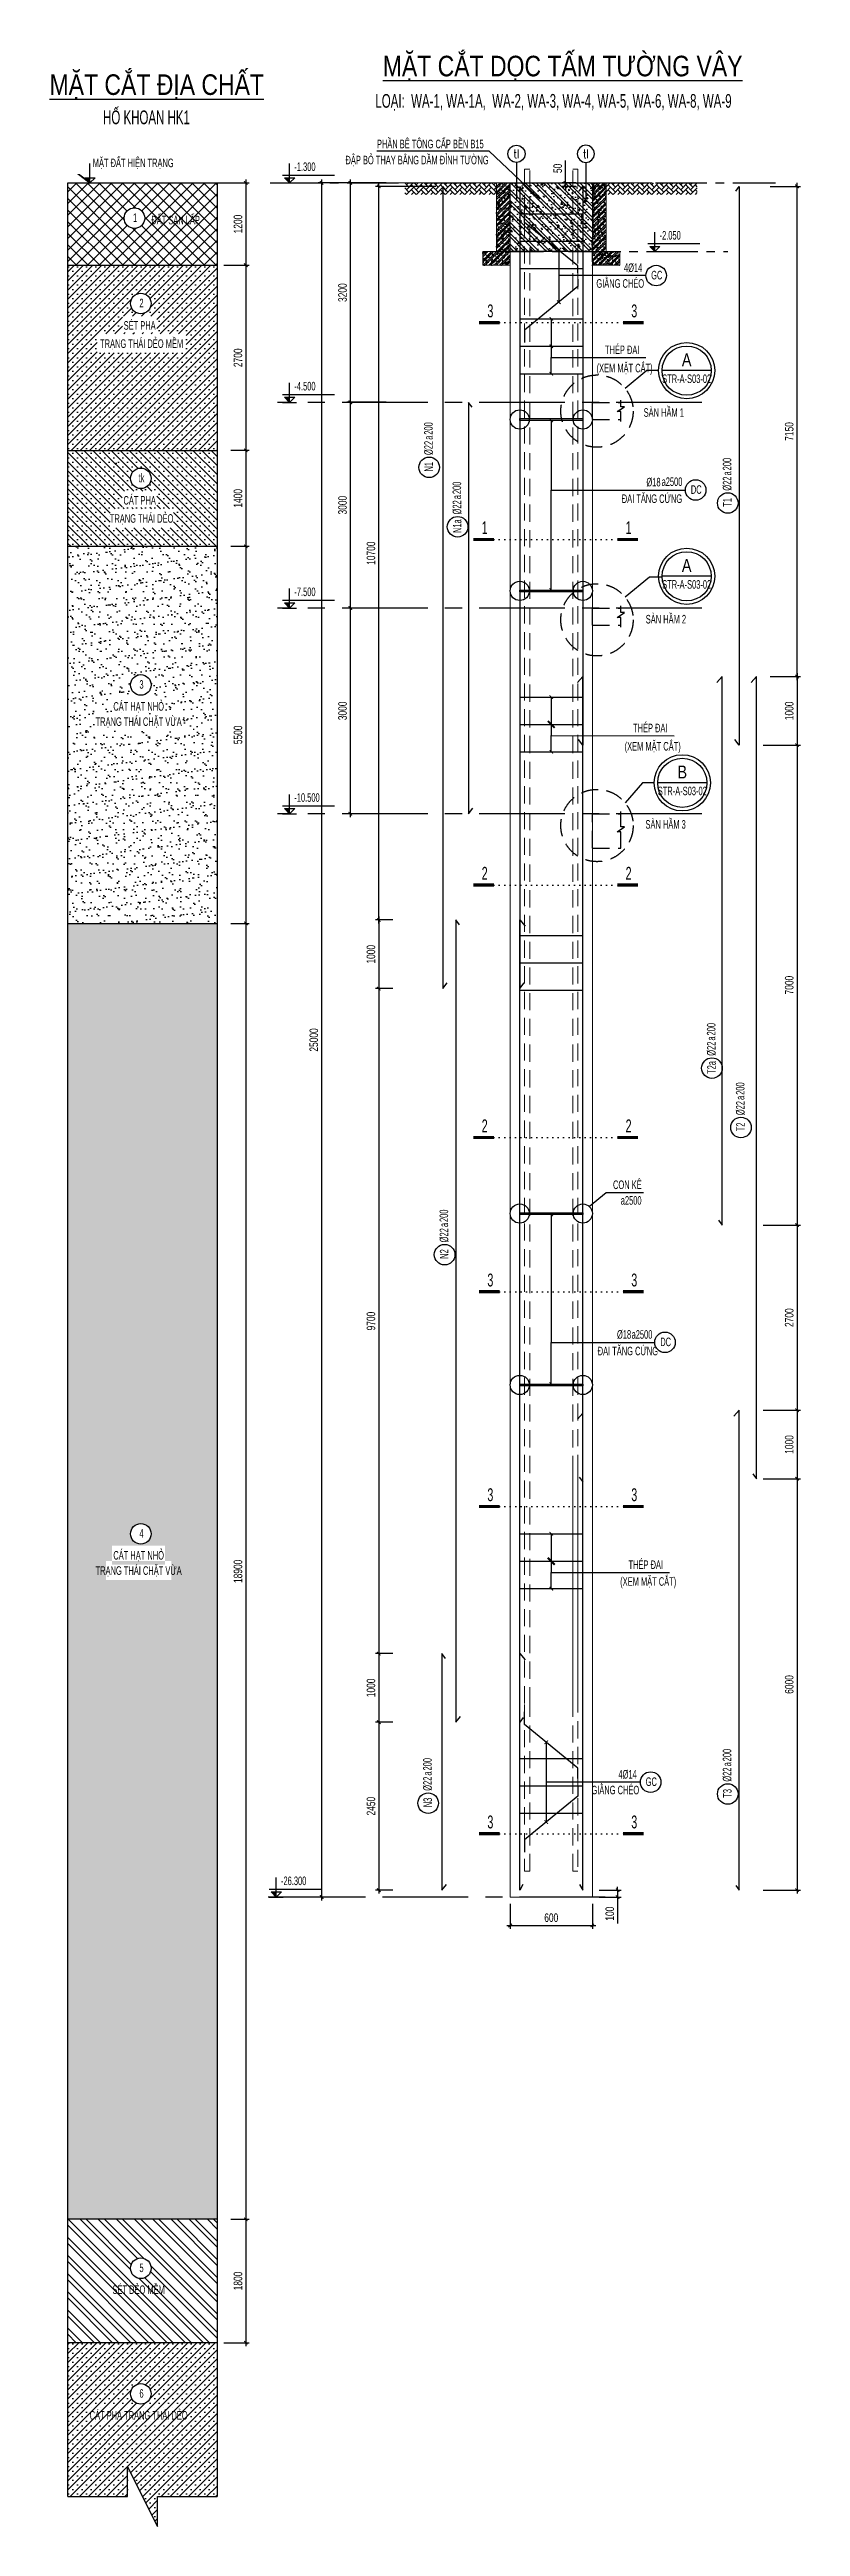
# Model space of a CAD drawing. Header units: millimetres. Extents: x -147841 to 368790, y -162721 to 84261.
# Drawn here: x 236299 to 247255, y -130140 to -94015 of the extents above; entities that cross this region are included whole.
import ezdxf
from ezdxf.enums import TextEntityAlignment as Align

# ---------------------------------------------------------------- set-up
doc = ezdxf.new("R2010")
doc.units = ezdxf.units.MM
doc.header["$LTSCALE"] = 1000
doc.header["$MEASUREMENT"] = 0
doc.header["$PDMODE"] = 1
doc.header["$PDSIZE"] = -10
for name, pattern in [('CENTER', [2, 1.25, -0.25, 0.25, -0.25]), ('CENTER2', [1.125, 0.75, -0.125, 0.125, -0.125]), ('DASHED', [0.75, 0.5, -0.25]), ('DOT', [0.25, 0, -0.25]), ('HIDDEN', [0.375, 0.25, -0.125])]:
    doc.linetypes.add(name, pattern=pattern)
doc.layers.get('0').update_dxf_attribs({"linetype": 'CONTINUOUS', "lineweight": 18})
doc.layers.get('DEFPOINTS').update_dxf_attribs({"color": 5, "linetype": 'CONTINUOUS', "lineweight": 18})
for name, color, linetype in [('0-Hatch', 8, 'CONTINUOUS'), ('0-KICH-THUOC', 9, 'CONTINUOUS'), ('0-TEXT', 31, 'CONTINUOUS'), ('0-THEP-CHU', 4, 'CONTINUOUS'), ('A-TRUC', 13, 'CENTER2'), ('ccu11-Chidan', 9, 'CONTINUOUS'), ('ccu11-Manh', 8, 'CONTINUOUS'), ('ccu11-Thay', 7, 'CONTINUOUS'), ('ccu11-Thep', 4, 'CONTINUOUS'), ('d-chudan', 9, 'CONTINUOUS'), ('d-textthep', 31, 'CONTINUOUS'), ('HIDE', 3, 'HIDDEN'), ('KC-Chidan', 9, 'CONTINUOUS'), ('KC-Cotthep', 8, 'CONTINUOUS'), ('KC-Dim', 8, 'CONTINUOUS'), ('KC-Hatch', 251, 'CONTINUOUS'), ('KC-Text', 31, 'CONTINUOUS'), ('NETVE', 11, 'CENTER'), ('THEPDAI', 6, 'CONTINUOUS')]:
    doc.layers.add(name, color=color, linetype=linetype)
for name, color, linetype, lineweight in [('0-THAY', 7, 'CONTINUOUS', 18), ('ccu11-Dim', 8, 'CONTINUOUS', 18), ('DIM', 8, 'CONTINUOUS', 18)]:
    doc.layers.add(name, color=color, linetype=linetype, lineweight=lineweight)
doc.styles.add('ARIAL', font='arial.ttf', dxfattribs={"width": 0.7})
doc.styles.add('ccu11-dim', font='vnsimli.shx', dxfattribs={"width": 0.65, "bigfont": 'bigfont.shx'})
doc.styles.add('VNTIMEH', font='vnsimli.shx', dxfattribs={"width": 0.8, "bigfont": 'bigfont.shx'})
doc.dimstyles.new('2.5-25', dxfattribs={"dimscale": 25, "dimtxt": 2.5, "dimasz": 1, "dimexe": 1, "dimexo": 2, "dimgap": 1, "dimtad": 1, "dimdec": 1, "dimrnd": 5, "dimdsep": 46, "dimtxsty": 'ARIAL', "dimblk": 'ARCHTICK', "dimcen": -1, "dimdle": 1, "dimclrd": 256, "dimclre": 256, "dimclrt": 3, "dimadec": 0, "dimazin": 2, "dimtfac": 0.1, "dimtdec": 1, "dimtmove": 0, "dimatfit": 1, "dimldrblk": 'ARCHTICK', "dimfxl": 1, "dimtvp": 0.833333, "dimtfill": 1, "dimtolj": 1, "dimtzin": 12, "dimarcsym": 0})
doc.dimstyles.new('2.5-50', dxfattribs={"dimscale": 50, "dimtxt": 2.5, "dimasz": 1, "dimexe": 1, "dimexo": 2, "dimgap": 1, "dimtad": 1, "dimdec": 1, "dimdsep": 46, "dimtxsty": 'ARIAL', "dimblk": 'ARCHTICK', "dimcen": -1, "dimdle": 1, "dimclrd": 256, "dimclre": 256, "dimclrt": 3, "dimadec": 0, "dimazin": 2, "dimtfac": 0.1, "dimtdec": 1, "dimtmove": 0, "dimatfit": 1, "dimldrblk": 'ARCHTICK', "dimfxl": 1, "dimtvp": 0.833333, "dimtfill": 1, "dimtolj": 1, "dimtzin": 12, "dimarcsym": 0})
doc.dimstyles.new('ccu11-100x2', dxfattribs={"dimscale": 100, "dimtxt": 2.5, "dimasz": 1, "dimexe": 1, "dimexo": 2, "dimgap": 1, "dimtad": 1, "dimdec": 0, "dimlfac": 0.5, "dimdsep": 46, "dimtxsty": 'ccu11-dim', "dimblk": 'ARCHTICK', "dimcen": -1, "dimdle": 1, "dimclrd": 256, "dimclre": 256, "dimclrt": 31, "dimadec": 0, "dimazin": 2, "dimtfac": 0.1, "dimtdec": 0, "dimtmove": 0, "dimatfit": 1, "dimldrblk": 'ARCHTICK', "dimfxl": 1, "dimtvp": 0.833333, "dimtolj": 1, "dimtzin": 12, "dimarcsym": 0})
pattern_1 = [(45, (117979.48, 0), (-66.29126, 66.29126), []), (45, (118045.77, 0), (-66.29126, 66.29126), [0, -93.75])]
pattern_2 = [(50, (103525.49, 0), (107.589027, -9.41282), [11.25, -123.75]), (355, (103525.49, 0), (-20.8127, 112.82882), [9, -99]), (100.4514, (103534.45, -0.78), (86.77641, 103.41593), [9.56103, -105.17132]), (46.1842, (103525.49, 30), (160.08616, -24.82785), [16.875, -185.625]), (96.6356, (103538.83, 27.93), (140.1994, 146.11768), [14.34154, -157.75695]), (351.1842, (103525.49, 30), (140.19929, 146.11779), [13.5, -148.5]), (21, (103540.49, 22.5), (89.53606, -60.392834), [11.25, -123.75]), (326, (103540.49, 22.5), (36.4973, 108.77251), [9, -99]), (71.4514, (103547.95, 17.47), (126.033394, 48.379575), [9.56103, -105.17132]), (37.5, (103525.486, 0), (1.823978, 49.934078), [0, -97.8, 0, -100.5, 0, -99.375]), (7.5, (103525.486, 0), (39.46043, 59.161757), [0, -57.3, 0, -95.55, 0, -37.875]), (327.5, (103492.036, 0), (80.073365, -3.383231), [0, -37.5, 0, -117, 0, -155.25]), (317.5, (103477.036, 0), (87.477925, 15.015747), [0, -48.75, 0, -77.7, 0, -110.25]), (45, (103525.486, 0), (-39.774756, 39.774756), []), (45, (103552, 0), (-39.774756, 39.774756), [])]

msp = doc.modelspace()

# ---------------------------------------------------------------- texts
at = {"layer": 'KC-Text', "style": 'ARIAL', "width": 0.8}
for s, p in [('%%UMẶT CẮT ĐỊA CHẤT', (236299.11, -94676.45)), ('%%UMẶT CẮT DỌC TẤM TƯỜNG VÂY', (241160.72, -94405.27))]:
    msp.add_text(s, height=300, dxfattribs=at).set_placement(p)
at = {"layer": 'KC-Text', "style": 'ARIAL', "width": 0.6}
for s, p in [('HỐ KHOAN HK1', (237713.61, -95103.48)), ('LOẠI:  WA-1, WA-1A,  WA-2, WA-3, WA-4, WA-5, WA-6, WA-8, WA-9', (243651.3, -94863.46))]:
    msp.add_text(s, height=200, dxfattribs=at).set_placement(p, align=Align.CENTER)
at = {"layer": 'KC-Text', "color": 1, "style": 'ARIAL', "width": 0.6}
for s, p in [('PHẦN BÊ TÔNG CẤP BỀN B15', (241854.45, -95454.17)), ('ĐẬP BỎ THAY BẰNG DẦM ĐỈNH TƯỜNG', (241661.41, -95688.99)), ('ĐẤT SAN LẤP', (238138.24, -96564.49)), ('TRẠNG THÁI DẺO MỀM', (237642.56, -98365.88)), ('SÉT PHA', (237614.08, -98101)), ('TRẠNG THÁI DẺO', (237642.56, -100916.26)), ('CÁT PHA', (237614.08, -100651.38)), ('CÁT HẠT NHỎ', (237599.47, -103657.46)), ('TRẠNG THÁI CHẶT VỪA', (237599.47, -103879.9)), ('CÁT HẠT NHỎ', (237599.47, -116038.67)), ('TRẠNG THÁI CHẶT VỪA', (237599.47, -116261.11)), ('SÉT DẺO MỀM', (237599.47, -126750.2)), ('CÁT PHA TRẠNG THÁI DẺO', (237599.47, -128582.69))]:
    msp.add_text(s, height=125, dxfattribs=at).set_placement(p, align=Align.CENTER)
msp.add_text('MẶT ĐẤT HIỆN TRẠNG', height=125, dxfattribs=at).set_placement((237520.08, -95667.51), align=Align.MIDDLE_CENTER)
for s, p in [('(XEM MẶT CẮT)', (244280.15, -98722.92, -269219.91)), ('THÉP ĐAI', (244402.22, -98456.8, -269219.91)), ('SÀN HẦM 1', (244966.87, -99370.84, -269219.91)), ('ĐAI TĂNG CỨNG', (244648.01, -100627.93, -269219.91)), ('SÀN HẦM 2', (244997.78, -102385.48, -269219.91)), ('THÉP ĐAI', (244812.14, -103972.4, -269219.91)), ('(XEM MẶT CẮT)', (244690.07, -104238.53, -269219.91)), ('SÀN HẦM 3', (244993.51, -105378.09, -269219.91)), ('CON KÊ', (244519.9, -110634.5, -269219.91)), ('a2500', (244632.73, -110862.96, -269219.91)), ('ĐAI TĂNG CỨNG', (244296.31, -113059.14, -269219.91)), ('(XEM MẶT CẮT)', (244624.55, -116420.66, -269219.91)), ('THÉP ĐAI', (244746.62, -116175.35, -269219.91))]:
    msp.add_text(s, height=125, dxfattribs=at).set_placement(p)

# ---------------------------------------------------------------- blocks, each defined once
blk = doc.blocks.new('_ARCHTICK')
at = {"color": 0, "linetype": 'ByBlock', "const_width": 0.3}
blk.add_lwpolyline([(-0.5, -0.5), (0.5, 0.5)], dxfattribs=at)
blk = doc.blocks.new('*D408')
at = {"layer": 'DEFPOINTS', "color": 0, "linetype": 'ByBlock', "ltscale": 30, "transparency": 16777216}
for p in [(238744, -95960), (238744, -97160), (239163, -97160)]:
    blk.add_point(p, dxfattribs=at)
at = {"layer": 'KC-Dim', "linetype": 'ByBlock', "lineweight": -2, "ltscale": 30, "transparency": 16777216}
for p, q in [((238844, -95960), (239213, -95960)), ((239163, -95910), (239163, -97210)), ((238844, -97160), (239213, -97160))]:
    blk.add_line(p, q, dxfattribs=at)
at = {"layer": 'KC-Dim', "linetype": 'ByBlock', "lineweight": -2, "ltscale": 30, "transparency": 16777216, "xscale": 50, "yscale": 50, "zscale": 50}
for p, rotation in [((239163, -95960), 90), ((239163, -97160), 270)]:
    blk.add_blockref('_ARCHTICK', p, dxfattribs=dict(at, rotation=rotation))
at = {"layer": 'KC-Dim', "color": 3, "linetype": 'ByBlock', "ltscale": 30, "transparency": 16777216, "insert": (239049, -96560), "char_height": 125, "attachment_point": 5, "rotation": 90, "style": 'ARIAL', "bg_fill": 3, "box_fill_scale": 1.25, "bg_fill_color": 256, "bg_fill_true_color": 13158600, "bg_fill_transparency": 0}
blk.add_mtext('\\A1;1200', dxfattribs=at)
blk = doc.blocks.new('*D409')
at = {"layer": 'DEFPOINTS', "color": 0, "linetype": 'ByBlock', "ltscale": 30, "transparency": 16777216}
for p in [(238844, -97160), (238844, -99860), (239163, -99860)]:
    blk.add_point(p, dxfattribs=at)
at = {"layer": 'KC-Dim', "linetype": 'ByBlock', "lineweight": -2, "ltscale": 30, "transparency": 16777216}
for p, q in [((238944, -97160), (239213, -97160)), ((239163, -97110), (239163, -99910)), ((238944, -99860), (239213, -99860))]:
    blk.add_line(p, q, dxfattribs=at)
at = {"layer": 'KC-Dim', "linetype": 'ByBlock', "lineweight": -2, "ltscale": 30, "transparency": 16777216, "xscale": 50, "yscale": 50, "zscale": 50}
for p, rotation in [((239163, -97160), 90), ((239163, -99860), 270)]:
    blk.add_blockref('_ARCHTICK', p, dxfattribs=dict(at, rotation=rotation))
at = {"layer": 'KC-Dim', "color": 3, "linetype": 'ByBlock', "ltscale": 30, "transparency": 16777216, "insert": (239049, -98510), "char_height": 125, "attachment_point": 5, "rotation": 90, "style": 'ARIAL', "bg_fill": 3, "box_fill_scale": 1.25, "bg_fill_color": 256, "bg_fill_true_color": 13158600, "bg_fill_transparency": 0}
blk.add_mtext('\\A1;2700', dxfattribs=at)
blk = doc.blocks.new('att_thep_2')
blk.add_circle((-300, 0), 300)
at = {"color": 31, "style": 'ARIAL', "width": 0.6}
blk.add_attdef('SH', text='', height=250, dxfattribs=at).set_placement((-281, -111), align=Align.CENTER)
at = {"color": 3, "style": 'ARIAL', "width": 0.6}
blk.add_attdef('DK', text='', height=250, dxfattribs=at).set_placement((467, 105), align=Align.CENTER)
at = {"color": 2, "style": 'ARIAL', "width": 0.6}
blk.add_attdef('KC', text='', height=250, dxfattribs=at).set_placement((472, -355), align=Align.CENTER)
blk = doc.blocks.new('*D410')
at = {"layer": 'DEFPOINTS', "color": 0, "ltscale": 3000, "transparency": 16777216}
for p in [(238844, -99860), (238844, -101260), (239163, -101260)]:
    blk.add_point(p, dxfattribs=at)
at = {"layer": 'KC-Dim', "lineweight": -2, "ltscale": 3000, "transparency": 16777216}
for p, q in [((238944, -99860), (239213, -99860)), ((239163, -99810), (239163, -101310)), ((238944, -101260), (239213, -101260))]:
    blk.add_line(p, q, dxfattribs=at)
at = {"layer": 'KC-Dim', "lineweight": -2, "ltscale": 3000, "transparency": 16777216, "xscale": 50, "yscale": 50, "zscale": 50}
for p, rotation in [((239163, -99860), 90), ((239163, -101260), 270)]:
    blk.add_blockref('_ARCHTICK', p, dxfattribs=dict(at, rotation=rotation))
at = {"layer": 'KC-Dim', "color": 3, "ltscale": 3000, "transparency": 16777216, "insert": (239049, -100560), "char_height": 125, "attachment_point": 5, "rotation": 90, "style": 'ARIAL', "bg_fill": 3, "box_fill_scale": 1.25, "bg_fill_color": 256, "bg_fill_true_color": 13158600, "bg_fill_transparency": 0}
blk.add_mtext('\\A1;1400', dxfattribs=at)
blk = doc.blocks.new('*D411')
at = {"layer": 'DEFPOINTS', "color": 0, "ltscale": 3000, "transparency": 16777216}
for p in [(238844, -101260), (238844, -106760), (239163, -106760)]:
    blk.add_point(p, dxfattribs=at)
at = {"layer": 'KC-Dim', "lineweight": -2, "ltscale": 3000, "transparency": 16777216}
for p, q in [((238944, -101260), (239213, -101260)), ((239163, -101210), (239163, -106810)), ((238944, -106760), (239213, -106760))]:
    blk.add_line(p, q, dxfattribs=at)
at = {"layer": 'KC-Dim', "lineweight": -2, "ltscale": 3000, "transparency": 16777216, "xscale": 50, "yscale": 50, "zscale": 50}
for p, rotation in [((239163, -101260), 90), ((239163, -106760), 270)]:
    blk.add_blockref('_ARCHTICK', p, dxfattribs=dict(at, rotation=rotation))
at = {"layer": 'KC-Dim', "color": 3, "ltscale": 3000, "transparency": 16777216, "insert": (239049, -104010), "char_height": 125, "attachment_point": 5, "rotation": 90, "style": 'ARIAL', "bg_fill": 3, "box_fill_scale": 1.25, "bg_fill_color": 256, "bg_fill_true_color": 13158600, "bg_fill_transparency": 0}
blk.add_mtext('\\A1;5500', dxfattribs=at)
blk = doc.blocks.new('*D396')
at = {"layer": 'DEFPOINTS', "color": 0, "linetype": 'ByBlock', "ltscale": 30, "transparency": 16777216}
for p in [(244079, -95960), (244079, -96010)]:
    blk.add_point(p, dxfattribs=at)
at = {"layer": 'KC-Dim', "linetype": 'ByBlock', "lineweight": -2, "ltscale": 30, "transparency": 16777216}
for p, q in [((243826, -95960), (243826, -95635)), ((243979, -95960), (243776, -95960)), ((243979, -96010), (243776, -96010)), ((243826, -96010), (243826, -95960)), ((243826, -96010), (243826, -96060))]:
    blk.add_line(p, q, dxfattribs=at)
at = {"layer": 'KC-Dim', "linetype": 'ByBlock', "lineweight": -2, "ltscale": 30, "transparency": 16777216, "xscale": 50, "yscale": 50, "zscale": 50}
for p, rotation in [((243826, -95960), 270), ((243826, -96010), 90)]:
    blk.add_blockref('_ARCHTICK', p, dxfattribs=dict(at, rotation=rotation))
at = {"layer": 'KC-Dim', "color": 3, "linetype": 'ByBlock', "ltscale": 30, "transparency": 16777216, "insert": (243713, -95748), "char_height": 125, "attachment_point": 5, "rotation": 90, "style": 'ARIAL', "bg_fill": 3, "box_fill_scale": 1.25, "bg_fill_color": 256, "bg_fill_true_color": 13158600, "bg_fill_transparency": 0}
blk.add_mtext('\\A1;50', dxfattribs=at)
at = {"layer": 'DEFPOINTS', "color": 0, "linetype": 'ByBlock', "ltscale": 30, "transparency": 16777216}
blk.add_point((243826, -95960), dxfattribs=at)
blk = doc.blocks.new('*D397')
at = {"layer": 'DEFPOINTS', "color": 0, "linetype": 'ByBlock', "ltscale": 30, "transparency": 16777216}
for p in [(243019, -120960), (244219, -120960), (244219, -121376)]:
    blk.add_point(p, dxfattribs=at)
at = {"layer": 'KC-Dim', "linetype": 'ByBlock', "lineweight": -2, "ltscale": 30, "transparency": 16777216}
for p, q in [((242969, -121376), (244269, -121376)), ((243019, -121060), (243019, -121426)), ((244219, -121060), (244219, -121426))]:
    blk.add_line(p, q, dxfattribs=at)
at = {"layer": 'KC-Dim', "linetype": 'ByBlock', "lineweight": -2, "ltscale": 30, "transparency": 16777216, "xscale": 50, "yscale": 50, "zscale": 50, "rotation": 180}
blk.add_blockref('_ARCHTICK', (243019, -121376), dxfattribs=at)
at = {"layer": 'KC-Dim', "linetype": 'ByBlock', "lineweight": -2, "ltscale": 30, "transparency": 16777216, "xscale": 50, "yscale": 50, "zscale": 50}
blk.add_blockref('_ARCHTICK', (244219, -121376), dxfattribs=at)
at = {"layer": 'KC-Dim', "color": 3, "linetype": 'ByBlock', "ltscale": 30, "transparency": 16777216, "insert": (243619, -121262), "char_height": 125, "attachment_point": 5, "style": 'ARIAL', "bg_fill": 3, "box_fill_scale": 1.25, "bg_fill_color": 256, "bg_fill_true_color": 13158600, "bg_fill_transparency": 0}
blk.add_mtext('\\A1;600', dxfattribs=at)
blk = doc.blocks.new('*D398')
at = {"layer": 'DEFPOINTS', "color": 0, "linetype": 'ByBlock', "ltscale": 30, "transparency": 16777216}
blk.add_point((244219, -120860), dxfattribs=at)
at = {"layer": 'KC-Dim', "linetype": 'ByBlock', "lineweight": -2, "ltscale": 30, "transparency": 16777216}
for p, q in [((244319, -120860), (244637, -120860)), ((244319, -120960), (244637, -120960)), ((244587, -120860), (244587, -120810)), ((244587, -120860), (244587, -120960)), ((244587, -120960), (244587, -121345))]:
    blk.add_line(p, q, dxfattribs=at)
at = {"layer": 'KC-Dim', "linetype": 'ByBlock', "lineweight": -2, "ltscale": 30, "transparency": 16777216, "xscale": 50, "yscale": 50, "zscale": 50}
for p, rotation in [((244587, -120860), 270), ((244587, -120960), 90)]:
    blk.add_blockref('_ARCHTICK', p, dxfattribs=dict(at, rotation=rotation))
at = {"layer": 'KC-Dim', "color": 3, "linetype": 'ByBlock', "ltscale": 30, "transparency": 16777216, "insert": (244473, -121203), "char_height": 125, "attachment_point": 5, "rotation": 90, "style": 'ARIAL', "bg_fill": 3, "box_fill_scale": 1.25, "bg_fill_color": 256, "bg_fill_true_color": 13158600, "bg_fill_transparency": 0}
blk.add_mtext('\\A1;100', dxfattribs=at)
at = {"layer": 'DEFPOINTS', "color": 0, "linetype": 'ByBlock', "ltscale": 30, "transparency": 16777216}
for p in [(244219, -120960), (244587, -120960)]:
    blk.add_point(p, dxfattribs=at)
blk = doc.blocks.new('*D399')
at = {"layer": 'DEFPOINTS', "color": 0, "linetype": 'ByBlock', "ltscale": 30, "transparency": 16777216}
for p in [(241408, -106710), (241103, -107710), (241408, -107710)]:
    blk.add_point(p, dxfattribs=at)
at = {"layer": 'KC-Dim', "linetype": 'ByBlock', "lineweight": -2, "ltscale": 30, "transparency": 16777216}
for p, q in [((241308, -106710), (241053, -106710)), ((241103, -106660), (241103, -107760)), ((241308, -107710), (241053, -107710))]:
    blk.add_line(p, q, dxfattribs=at)
at = {"layer": 'KC-Dim', "linetype": 'ByBlock', "lineweight": -2, "ltscale": 30, "transparency": 16777216, "xscale": 50, "yscale": 50, "zscale": 50}
for p, rotation in [((241103, -106710), 90), ((241103, -107710), 270)]:
    blk.add_blockref('_ARCHTICK', p, dxfattribs=dict(at, rotation=rotation))
at = {"layer": 'KC-Dim', "color": 3, "linetype": 'ByBlock', "ltscale": 30, "transparency": 16777216, "insert": (240989, -107210), "char_height": 125, "attachment_point": 5, "rotation": 90, "style": 'ARIAL', "bg_fill": 3, "box_fill_scale": 1.25, "bg_fill_color": 256, "bg_fill_true_color": 13158600, "bg_fill_transparency": 0}
blk.add_mtext('\\A1;1000', dxfattribs=at)
blk = doc.blocks.new('*U22')
for p, q in [((0, 184), (1212, 184)), ((0, 0), (329, 0)), ((45, 120), (284, 120)), ((165, 0), (45, 120)), ((165, 0), (165, 452)), ((165, 0), (284, 120))]:
    blk.add_line(p, q)
at = {"color": 251}
blk.add_solid([(45, 120), (165, 120), (165, 0)], dxfattribs=at)
at = {"color": 31, "ltscale": 10, "style": 'ARIAL', "width": 0.6}
blk.add_attdef('CCD1', (276, 278), '', height=200, dxfattribs=at)
blk = doc.blocks.new('SH1')
at = {"layer": '0-TEXT', "color": 7}
blk.add_circle((300, 0), 250, dxfattribs=at)
at = {"layer": '0-TEXT', "style": 'VNTIMEH', "width": 0.7}
blk.add_attdef('KC', text='', height=250, dxfattribs=at).set_placement((-1494, 420), align=Align.TOP_RIGHT)
blk.add_attdef('DK', text='', height=250, dxfattribs=at).set_placement((-1494, -122), align=Align.BOTTOM_RIGHT)
blk.add_attdef('KH', text='', height=250, dxfattribs=at).set_placement((300, 0), align=Align.MIDDLE)
blk = doc.blocks.new('*D393')
at = {"layer": 'DEFPOINTS', "color": 0, "ltscale": 3000, "transparency": 16777216}
for p in [(241408, -117410), (241103, -118410), (241408, -118410)]:
    blk.add_point(p, dxfattribs=at)
at = {"layer": 'DIM', "lineweight": -2, "ltscale": 3000, "transparency": 16777216}
for p, q in [((241103, -117360), (241103, -118460)), ((241308, -117410), (241053, -117410)), ((241308, -118410), (241053, -118410))]:
    blk.add_line(p, q, dxfattribs=at)
at = {"layer": 'DIM', "lineweight": -2, "ltscale": 3000, "transparency": 16777216, "xscale": 50, "yscale": 50, "zscale": 50}
for p, rotation in [((241103, -117410), 90), ((241103, -118410), 270)]:
    blk.add_blockref('_ARCHTICK', p, dxfattribs=dict(at, rotation=rotation))
at = {"layer": 'DIM', "color": 3, "ltscale": 3000, "transparency": 16777216, "insert": (240989, -117910), "char_height": 125, "attachment_point": 5, "rotation": 90, "style": 'ARIAL', "bg_fill": 3, "box_fill_scale": 1.25, "bg_fill_color": 256, "bg_fill_true_color": 13158600, "bg_fill_transparency": 0}
blk.add_mtext('\\A1;1000', dxfattribs=at)
blk = doc.blocks.new('*D394')
at = {"layer": 'DEFPOINTS', "color": 0, "ltscale": 3000, "transparency": 16777216}
for p in [(246612, -104160), (246612, -111160), (247205, -111160)]:
    blk.add_point(p, dxfattribs=at)
at = {"layer": 'DIM', "lineweight": -2, "ltscale": 3000, "transparency": 16777216}
for p, q in [((246712, -104160), (247255, -104160)), ((247205, -104110), (247205, -111210)), ((246712, -111160), (247255, -111160))]:
    blk.add_line(p, q, dxfattribs=at)
at = {"layer": 'DIM', "lineweight": -2, "ltscale": 3000, "transparency": 16777216, "xscale": 50, "yscale": 50, "zscale": 50}
for p, rotation in [((247205, -104160), 90), ((247205, -111160), 270)]:
    blk.add_blockref('_ARCHTICK', p, dxfattribs=dict(at, rotation=rotation))
at = {"layer": 'DIM', "color": 3, "ltscale": 3000, "transparency": 16777216, "insert": (247091, -107660), "char_height": 125, "attachment_point": 5, "rotation": 90, "style": 'ARIAL', "bg_fill": 3, "box_fill_scale": 1.25, "bg_fill_color": 256, "bg_fill_true_color": 13158600, "bg_fill_transparency": 0}
blk.add_mtext('\\A1;7000', dxfattribs=at)
blk = doc.blocks.new('*D395')
at = {"layer": 'DEFPOINTS', "color": 0, "ltscale": 3000, "transparency": 16777216}
for p in [(241408, -107710), (241103, -117410), (241408, -117410)]:
    blk.add_point(p, dxfattribs=at)
at = {"layer": 'DIM', "lineweight": -2, "ltscale": 3000, "transparency": 16777216}
for p, q in [((241308, -107710), (241053, -107710)), ((241103, -107660), (241103, -117460)), ((241308, -117410), (241053, -117410))]:
    blk.add_line(p, q, dxfattribs=at)
at = {"layer": 'DIM', "lineweight": -2, "ltscale": 3000, "transparency": 16777216, "xscale": 50, "yscale": 50, "zscale": 50}
for p, rotation in [((241103, -107710), 90), ((241103, -117410), 270)]:
    blk.add_blockref('_ARCHTICK', p, dxfattribs=dict(at, rotation=rotation))
at = {"layer": 'DIM', "color": 3, "ltscale": 3000, "transparency": 16777216, "insert": (240989, -112560), "char_height": 125, "attachment_point": 5, "rotation": 90, "style": 'ARIAL', "bg_fill": 3, "box_fill_scale": 1.25, "bg_fill_color": 256, "bg_fill_true_color": 13158600, "bg_fill_transparency": 0}
blk.add_mtext('\\A1;9700', dxfattribs=at)
blk = doc.blocks.new('*D390')
at = {"layer": 'DEFPOINTS', "color": 0, "ltscale": 3000, "transparency": 16777216}
for p in [(241308, -95960), (240687, -99160), (241308, -99160)]:
    blk.add_point(p, dxfattribs=at)
at = {"layer": 'KC-Dim', "lineweight": -2, "ltscale": 3000, "transparency": 16777216}
for p, q in [((241208, -95960), (240637, -95960)), ((240687, -95910), (240687, -99210)), ((241208, -99160), (240637, -99160))]:
    blk.add_line(p, q, dxfattribs=at)
at = {"layer": 'KC-Dim', "lineweight": -2, "ltscale": 3000, "transparency": 16777216, "xscale": 50, "yscale": 50, "zscale": 50}
for p, rotation in [((240687, -95960), 90), ((240687, -99160), 270)]:
    blk.add_blockref('_ARCHTICK', p, dxfattribs=dict(at, rotation=rotation))
at = {"layer": 'KC-Dim', "color": 3, "ltscale": 3000, "transparency": 16777216, "insert": (240574, -97560), "char_height": 125, "attachment_point": 5, "rotation": 90, "style": 'ARIAL', "bg_fill": 3, "box_fill_scale": 1.25, "bg_fill_color": 256, "bg_fill_true_color": 13158600, "bg_fill_transparency": 0}
blk.add_mtext('\\A1;3200', dxfattribs=at)
blk = doc.blocks.new('*D391')
at = {"layer": 'DEFPOINTS', "color": 0, "ltscale": 3000, "transparency": 16777216}
for p in [(241308, -99160), (240687, -102160), (241577, -102160)]:
    blk.add_point(p, dxfattribs=at)
at = {"layer": 'KC-Dim', "lineweight": -2, "ltscale": 3000, "transparency": 16777216}
for p, q in [((241208, -99160), (240637, -99160)), ((240687, -99110), (240687, -102210)), ((241477, -102160), (240637, -102160))]:
    blk.add_line(p, q, dxfattribs=at)
at = {"layer": 'KC-Dim', "lineweight": -2, "ltscale": 3000, "transparency": 16777216, "xscale": 50, "yscale": 50, "zscale": 50}
for p, rotation in [((240687, -99160), 90), ((240687, -102160), 270)]:
    blk.add_blockref('_ARCHTICK', p, dxfattribs=dict(at, rotation=rotation))
at = {"layer": 'KC-Dim', "color": 3, "ltscale": 3000, "transparency": 16777216, "insert": (240574, -100660), "char_height": 125, "attachment_point": 5, "rotation": 90, "style": 'ARIAL', "bg_fill": 3, "box_fill_scale": 1.25, "bg_fill_color": 256, "bg_fill_true_color": 13158600, "bg_fill_transparency": 0}
blk.add_mtext('\\A1;3000', dxfattribs=at)
blk = doc.blocks.new('*D392')
at = {"layer": 'DEFPOINTS', "color": 0, "ltscale": 3000, "transparency": 16777216}
for p in [(241577, -102160), (240687, -105160), (241359, -105160)]:
    blk.add_point(p, dxfattribs=at)
at = {"layer": 'KC-Dim', "lineweight": -2, "ltscale": 3000, "transparency": 16777216}
for p, q in [((241477, -102160), (240637, -102160)), ((240687, -102110), (240687, -105210)), ((241259, -105160), (240637, -105160))]:
    blk.add_line(p, q, dxfattribs=at)
at = {"layer": 'KC-Dim', "lineweight": -2, "ltscale": 3000, "transparency": 16777216, "xscale": 50, "yscale": 50, "zscale": 50}
for p, rotation in [((240687, -102160), 90), ((240687, -105160), 270)]:
    blk.add_blockref('_ARCHTICK', p, dxfattribs=dict(at, rotation=rotation))
at = {"layer": 'KC-Dim', "color": 3, "ltscale": 3000, "transparency": 16777216, "insert": (240574, -103660), "char_height": 125, "attachment_point": 5, "rotation": 90, "style": 'ARIAL', "bg_fill": 3, "box_fill_scale": 1.25, "bg_fill_color": 256, "bg_fill_true_color": 13158600, "bg_fill_transparency": 0}
blk.add_mtext('\\A1;3000', dxfattribs=at)
blk = doc.blocks.new('*D400')
at = {"layer": 'DEFPOINTS', "color": 0, "ltscale": 3000, "transparency": 16777216}
for p in [(238844, -106760), (238844, -125660), (239163, -125660)]:
    blk.add_point(p, dxfattribs=at)
at = {"layer": 'KC-Dim', "lineweight": -2, "ltscale": 3000, "transparency": 16777216}
for p, q in [((238944, -106760), (239213, -106760)), ((239163, -106710), (239163, -125710)), ((238944, -125660), (239213, -125660))]:
    blk.add_line(p, q, dxfattribs=at)
at = {"layer": 'KC-Dim', "lineweight": -2, "ltscale": 3000, "transparency": 16777216, "xscale": 50, "yscale": 50, "zscale": 50}
for p, rotation in [((239163, -106760), 90), ((239163, -125660), 270)]:
    blk.add_blockref('_ARCHTICK', p, dxfattribs=dict(at, rotation=rotation))
at = {"layer": 'KC-Dim', "color": 3, "ltscale": 3000, "transparency": 16777216, "insert": (239049, -116210), "char_height": 125, "attachment_point": 5, "rotation": 90, "style": 'ARIAL', "bg_fill": 3, "box_fill_scale": 1.25, "bg_fill_color": 256, "bg_fill_true_color": 13158600, "bg_fill_transparency": 0}
blk.add_mtext('\\A1;18900', dxfattribs=at)
blk = doc.blocks.new('*D401')
at = {"layer": 'DEFPOINTS', "color": 0, "ltscale": 3000, "transparency": 16777216}
for p in [(238844, -125660), (238744, -127460), (239163, -127460)]:
    blk.add_point(p, dxfattribs=at)
at = {"layer": 'KC-Dim', "lineweight": -2, "ltscale": 3000, "transparency": 16777216}
for p, q in [((238944, -125660), (239213, -125660)), ((239163, -125610), (239163, -127510)), ((238844, -127460), (239213, -127460))]:
    blk.add_line(p, q, dxfattribs=at)
at = {"layer": 'KC-Dim', "lineweight": -2, "ltscale": 3000, "transparency": 16777216, "xscale": 50, "yscale": 50, "zscale": 50}
for p, rotation in [((239163, -125660), 90), ((239163, -127460), 270)]:
    blk.add_blockref('_ARCHTICK', p, dxfattribs=dict(at, rotation=rotation))
at = {"layer": 'KC-Dim', "color": 3, "ltscale": 3000, "transparency": 16777216, "insert": (239049, -126560), "char_height": 125, "attachment_point": 5, "rotation": 90, "style": 'ARIAL', "bg_fill": 3, "box_fill_scale": 1.25, "bg_fill_color": 256, "bg_fill_true_color": 13158600, "bg_fill_transparency": 0}
blk.add_mtext('\\A1;1800', dxfattribs=at)
blk = doc.blocks.new('*D402')
at = {"layer": 'DEFPOINTS', "color": 0, "ltscale": 3000, "transparency": 16777216}
for p in [(246712, -103160), (246712, -104160), (247205, -104160)]:
    blk.add_point(p, dxfattribs=at)
at = {"layer": 'DIM', "lineweight": -2, "ltscale": 3000, "transparency": 16777216}
for p, q in [((246812, -103160), (247255, -103160)), ((247205, -103110), (247205, -104210)), ((246812, -104160), (247255, -104160))]:
    blk.add_line(p, q, dxfattribs=at)
at = {"layer": 'DIM', "lineweight": -2, "ltscale": 3000, "transparency": 16777216, "xscale": 50, "yscale": 50, "zscale": 50}
for p, rotation in [((247205, -103160), 90), ((247205, -104160), 270)]:
    blk.add_blockref('_ARCHTICK', p, dxfattribs=dict(at, rotation=rotation))
at = {"layer": 'DIM', "color": 3, "ltscale": 3000, "transparency": 16777216, "insert": (247091, -103660), "char_height": 125, "attachment_point": 5, "rotation": 90, "style": 'ARIAL', "bg_fill": 3, "box_fill_scale": 1.25, "bg_fill_color": 256, "bg_fill_true_color": 13158600, "bg_fill_transparency": 0}
blk.add_mtext('\\A1;1000', dxfattribs=at)
blk = doc.blocks.new('*D403')
at = {"layer": 'DEFPOINTS', "color": 0, "ltscale": 3000, "transparency": 16777216}
for p in [(240923, -95960), (240269, -120960), (240923, -120960)]:
    blk.add_point(p, dxfattribs=at)
at = {"layer": 'KC-Dim', "lineweight": -2, "ltscale": 3000, "transparency": 16777216}
for p, q in [((240823, -95960), (240219, -95960)), ((240269, -95910), (240269, -121010)), ((240823, -120960), (240219, -120960))]:
    blk.add_line(p, q, dxfattribs=at)
at = {"layer": 'KC-Dim', "lineweight": -2, "ltscale": 3000, "transparency": 16777216, "xscale": 50, "yscale": 50, "zscale": 50}
for p, rotation in [((240269, -95960), 90), ((240269, -120960), 270)]:
    blk.add_blockref('_ARCHTICK', p, dxfattribs=dict(at, rotation=rotation))
at = {"layer": 'KC-Dim', "color": 3, "ltscale": 3000, "transparency": 16777216, "insert": (240155, -108460), "char_height": 125, "attachment_point": 5, "rotation": 90, "style": 'ARIAL', "bg_fill": 3, "box_fill_scale": 1.25, "bg_fill_color": 256, "bg_fill_true_color": 13158600, "bg_fill_transparency": 0}
blk.add_mtext('\\A1;25000', dxfattribs=at)
blk = doc.blocks.new('*D404')
at = {"layer": 'DEFPOINTS', "color": 0, "ltscale": 3000, "transparency": 16777216}
for p in [(241408, -118410), (241103, -120860), (241408, -120860)]:
    blk.add_point(p, dxfattribs=at)
at = {"layer": 'DIM', "lineweight": -2, "ltscale": 3000, "transparency": 16777216}
for p, q in [((241308, -118410), (241053, -118410)), ((241103, -118360), (241103, -120910)), ((241308, -120860), (241053, -120860))]:
    blk.add_line(p, q, dxfattribs=at)
at = {"layer": 'DIM', "lineweight": -2, "ltscale": 3000, "transparency": 16777216, "xscale": 50, "yscale": 50, "zscale": 50}
for p, rotation in [((241103, -118410), 90), ((241103, -120860), 270)]:
    blk.add_blockref('_ARCHTICK', p, dxfattribs=dict(at, rotation=rotation))
at = {"layer": 'DIM', "color": 3, "ltscale": 3000, "transparency": 16777216, "insert": (240989, -119635), "char_height": 125, "attachment_point": 5, "rotation": 90, "style": 'ARIAL', "bg_fill": 3, "box_fill_scale": 1.25, "bg_fill_color": 256, "bg_fill_true_color": 13158600, "bg_fill_transparency": 0}
blk.add_mtext('\\A1;2450', dxfattribs=at)
blk = doc.blocks.new('*D405')
at = {"layer": 'DEFPOINTS', "color": 0, "ltscale": 3000, "transparency": 16777216}
for p in [(246612, -113860), (246612, -114860), (247205, -114860)]:
    blk.add_point(p, dxfattribs=at)
at = {"layer": 'DIM', "lineweight": -2, "ltscale": 3000, "transparency": 16777216}
for p, q in [((246712, -113860), (247255, -113860)), ((247205, -113810), (247205, -114910)), ((246712, -114860), (247255, -114860))]:
    blk.add_line(p, q, dxfattribs=at)
at = {"layer": 'DIM', "lineweight": -2, "ltscale": 3000, "transparency": 16777216, "xscale": 50, "yscale": 50, "zscale": 50}
for p, rotation in [((247205, -113860), 90), ((247205, -114860), 270)]:
    blk.add_blockref('_ARCHTICK', p, dxfattribs=dict(at, rotation=rotation))
at = {"layer": 'DIM', "color": 3, "ltscale": 3000, "transparency": 16777216, "insert": (247091, -114360), "char_height": 125, "attachment_point": 5, "rotation": 90, "style": 'ARIAL', "bg_fill": 3, "box_fill_scale": 1.25, "bg_fill_color": 256, "bg_fill_true_color": 13158600, "bg_fill_transparency": 0}
blk.add_mtext('\\A1;1000', dxfattribs=at)
blk = doc.blocks.new('*D406')
at = {"layer": 'DEFPOINTS', "color": 0, "ltscale": 3000, "transparency": 16777216}
for p in [(246612, -114860), (246612, -120860), (247205, -120860)]:
    blk.add_point(p, dxfattribs=at)
at = {"layer": 'DIM', "lineweight": -2, "ltscale": 3000, "transparency": 16777216}
for p, q in [((246712, -114860), (247255, -114860)), ((247205, -114810), (247205, -120910)), ((246712, -120860), (247255, -120860))]:
    blk.add_line(p, q, dxfattribs=at)
at = {"layer": 'DIM', "lineweight": -2, "ltscale": 3000, "transparency": 16777216, "xscale": 50, "yscale": 50, "zscale": 50}
for p, rotation in [((247205, -114860), 90), ((247205, -120860), 270)]:
    blk.add_blockref('_ARCHTICK', p, dxfattribs=dict(at, rotation=rotation))
at = {"layer": 'DIM', "color": 3, "ltscale": 3000, "transparency": 16777216, "insert": (247091, -117860), "char_height": 125, "attachment_point": 5, "rotation": 90, "style": 'ARIAL', "bg_fill": 3, "box_fill_scale": 1.25, "bg_fill_color": 256, "bg_fill_true_color": 13158600, "bg_fill_transparency": 0}
blk.add_mtext('\\A1;6000', dxfattribs=at)
blk = doc.blocks.new('*D407')
at = {"layer": 'DEFPOINTS', "color": 0, "linetype": 'ByBlock', "ltscale": 30, "transparency": 16777216}
for p in [(241103, -96010), (242037, -96010), (241408, -106710)]:
    blk.add_point(p, dxfattribs=at)
at = {"layer": 'KC-Dim', "linetype": 'ByBlock', "lineweight": -2, "ltscale": 30, "transparency": 16777216}
for p, q in [((241937, -96010), (241053, -96010)), ((241103, -106760), (241103, -95960)), ((241308, -106710), (241053, -106710))]:
    blk.add_line(p, q, dxfattribs=at)
at = {"layer": 'KC-Dim', "linetype": 'ByBlock', "lineweight": -2, "ltscale": 30, "transparency": 16777216, "xscale": 50, "yscale": 50, "zscale": 50}
for p, rotation in [((241103, -96010), 90), ((241103, -106710), 270)]:
    blk.add_blockref('_ARCHTICK', p, dxfattribs=dict(at, rotation=rotation))
at = {"layer": 'KC-Dim', "color": 3, "linetype": 'ByBlock', "ltscale": 30, "transparency": 16777216, "insert": (240989, -101360), "char_height": 125, "attachment_point": 5, "rotation": 90, "style": 'ARIAL', "bg_fill": 3, "box_fill_scale": 1.25, "bg_fill_color": 256, "bg_fill_true_color": 13158600, "bg_fill_transparency": 0}
blk.add_mtext('\\A1;10700', dxfattribs=at)
blk = doc.blocks.new('att_thep_1')
blk.add_circle((0, 300), 300)
at = {"color": 31, "style": 'ARIAL', "width": 0.6}
blk.add_attdef('SH', text='', height=250, dxfattribs=at).set_placement((19, 189), align=Align.CENTER)
blk.add_attdef('DK', text='', height=250, dxfattribs=at).set_placement((773, 195), align=Align.RIGHT)
blk.add_attdef('KC', (953, 197), '', height=250, dxfattribs=at)
at = {"layer": 'KC-Text', "color": 31, "style": 'ARIAL', "width": 0.6}
blk.add_text('a', height=250, dxfattribs=at).set_placement((805, 199))
blk = doc.blocks.new('*D1103')
at = {"layer": 'DEFPOINTS', "color": 0, "ltscale": 3000, "transparency": 16777216}
for p in [(246712, -96010), (247205, -96010), (246712, -103160)]:
    blk.add_point(p, dxfattribs=at)
at = {"layer": 'DIM', "lineweight": -2, "ltscale": 3000, "transparency": 16777216}
for p, q in [((246812, -96010), (247255, -96010)), ((247205, -103210), (247205, -95960)), ((246812, -103160), (247255, -103160))]:
    blk.add_line(p, q, dxfattribs=at)
at = {"layer": 'DIM', "lineweight": -2, "ltscale": 3000, "transparency": 16777216, "xscale": 50, "yscale": 50, "zscale": 50}
for p, rotation in [((247205, -96010), 90), ((247205, -103160), 270)]:
    blk.add_blockref('_ARCHTICK', p, dxfattribs=dict(at, rotation=rotation))
at = {"layer": 'DIM', "color": 3, "ltscale": 3000, "transparency": 16777216, "insert": (247091, -99585), "char_height": 125, "attachment_point": 5, "rotation": 90, "style": 'ARIAL', "bg_fill": 3, "box_fill_scale": 1.25, "bg_fill_color": 256, "bg_fill_true_color": 13158600, "bg_fill_transparency": 0}
blk.add_mtext('\\A1;7150', dxfattribs=at)
blk = doc.blocks.new('*D1124')
at = {"layer": 'DEFPOINTS', "color": 0, "ltscale": 3000, "transparency": 16777216}
for p in [(246612, -111160), (246612, -113860), (247205, -113860)]:
    blk.add_point(p, dxfattribs=at)
at = {"layer": 'KC-Dim', "lineweight": -2, "ltscale": 3000, "transparency": 16777216}
for p, q in [((246712, -111160), (247255, -111160)), ((247205, -111110), (247205, -113910)), ((246712, -113860), (247255, -113860))]:
    blk.add_line(p, q, dxfattribs=at)
at = {"layer": 'KC-Dim', "lineweight": -2, "ltscale": 3000, "transparency": 16777216, "xscale": 50, "yscale": 50, "zscale": 50}
for p, rotation in [((247205, -111160), 90), ((247205, -113860), 270)]:
    blk.add_blockref('_ARCHTICK', p, dxfattribs=dict(at, rotation=rotation))
at = {"layer": 'KC-Dim', "color": 3, "ltscale": 3000, "transparency": 16777216, "insert": (247091, -112510), "char_height": 125, "attachment_point": 5, "rotation": 90, "style": 'ARIAL', "bg_fill": 3, "box_fill_scale": 1.25, "bg_fill_color": 256, "bg_fill_true_color": 13158600, "bg_fill_transparency": 0}
blk.add_mtext('\\A1;2700', dxfattribs=at)
blk = doc.blocks.new('*U19')
at = {"color": 3, "linetype": 'DOT', "ltscale": 0.5}
blk.add_line((-1640, 0), (1239, 0), dxfattribs=at)
at = {"color": 4, "const_width": 75}
for points in [[(-2119, 0), (-1640, 0)], [(1239, 0), (1719, 0)]]:
    blk.add_lwpolyline(points, dxfattribs=at)
at = {"color": 31, "style": 'ARIAL', "width": 0.6}
for tag, p in [('MC3', (-1856, 274)), ('MC4', (1503, 274))]:
    blk.add_attdef(tag, text='', height=300, dxfattribs=at).set_placement(p, align=Align.MIDDLE_CENTER)
blk = doc.blocks.new('att_ten chi tiet')
at = {"color": 7}
blk.add_lwpolyline([(574, 656), (-574, 656)], dxfattribs=at)
blk.add_circle((0, 656), 656, dxfattribs=at)
at = {"color": 3}
blk.add_circle((0, 656), 574, dxfattribs=at)
at = {"color": 7, "style": 'ARIAL', "width": 0.8}
blk.add_attdef('TCT', text='', height=300, dxfattribs=at).set_placement((0, 669), align=Align.BOTTOM_CENTER)
at = {"color": 31, "style": 'ARIAL', "width": 0.6}
blk.add_attdef('BVTC', text='', height=200, dxfattribs=at).set_placement((0, 566), align=Align.TOP_CENTER)

# ---------------------------------------------------------------- dimensions: what is measured, and where the dimension line sits
at = {"layer": 'DIM', "ltscale": 3000}
dim = msp.add_linear_dim(base=(241102.96, -118410.19), p1=(241407.89, -117410.19), p2=(241407.89, -118410.19), angle=90, dimstyle='2.5-50', override={"dimtmove": 1, "dimfxl": 100, "dimfxlon": 1}, dxfattribs=at)
dim.commit()
dim.dimension.update_dxf_attribs({"geometry": '*D393', "text_midpoint": (240989.14, -117910.19)})
at = {"layer": 'KC-Dim', "linetype": 'ByBlock', "ltscale": 30}
for base, p1, p2, picture, middle in [((243826.46, -95960.19), (244078.97, -96010.19), (244078.97, -95960.19), '*D396', (243712.64, -95747.67)), ((241102.96, -107710.19), (241407.89, -106710.19), (241407.89, -107710.19), '*D399', (240989.14, -107210.19))]:
    dim = msp.add_linear_dim(base=base, p1=p1, p2=p2, angle=90, dimstyle='2.5-50', dxfattribs=at)
    dim.commit()
    dim.dimension.update_dxf_attribs({"geometry": picture, "text_midpoint": middle})

# ---------------------------------------------------------------- hatches: boundary and pattern name
at = {"layer": '0-Hatch'}
h = msp.add_hatch(dxfattribs=at)
h.set_pattern_fill('AR-HBONE', color=256, scale=12.5, style=0)
h.set_pattern_definition([(45, (127380.327, -83754.96), (6e-15, 70.710678), [150, -50]), (135, (127415.683, -83719.607), (6e-15, 70.710678), [150, -50])])
h.paths.add_polyline_path([(242818.97, -95960.19), (241480.33, -95960.19), (241480.33, -96127.58), (242818.97, -96127.58)])
at = {"layer": '0-Hatch', "ltscale": 3000}
h = msp.add_hatch(dxfattribs=at)
h.set_pattern_fill('BTCT', color=256, scale=15)
h.set_pattern_definition(pattern_2)
h.paths.add_polyline_path([(243018.97, -95960.19), (242818.97, -95960.19), (242818.97, -96960.19), (243018.97, -96960.19)])
h.paths.add_polyline_path([(243018.97, -96960.19), (242818.97, -96960.19), (242618.97, -96960.19), (242618.97, -97160.19), (243018.97, -97160.19)])
at = {"layer": '0-Hatch'}
h = msp.add_hatch(dxfattribs=at)
h.set_pattern_fill('AR-HBONE', color=256, scale=12.5, style=0)
h.set_pattern_definition([(45, (130533.535, -83754.96), (6e-15, 70.710678), [150, -50]), (135, (130568.89, -83719.607), (6e-15, 70.710678), [150, -50])])
h.paths.add_polyline_path([(245748.53, -95960.19), (244418.97, -95960.19), (244418.97, -96127.58), (245748.53, -96127.58)])
at = {"layer": 'KC-Hatch', "ltscale": 3000}
h = msp.add_hatch(dxfattribs=at)
h.set_pattern_fill('LATSAN09', color=256, scale=20, angle=45)
h.set_pattern_definition([(45, (117979.48, 0), (-84.85281, 84.85281), []), (135, (117979.48, 0), (-84.85281, -84.85281), [])])
h.paths.add_polyline_path([(238744.1, -95960.19), (236567.16, -95960.19), (236567.16, -97160.19), (238744.1, -97160.19)])
h.paths.add_polyline_path([(237388.05, -96473.61, -1), (237688.05, -96473.61, -1)], flags=16)
h.paths.add_polyline_path([(237457.39, -96563.29), (237637.71, -96563.29), (237637.71, -96371.95), (237457.39, -96371.95)], flags=8)
h.paths.add_polyline_path([(237757.9, -96606.27), (238518.59, -96606.27), (238518.59, -96368.38), (237757.9, -96368.38)], flags=24)
h = msp.add_hatch(dxfattribs=at)
h.set_pattern_fill('CATTHO01', color=256, scale=100)
h.set_pattern_definition([(37.5, (117979.48, 0), (-6.29934, 192.68238), [0, -152, 0, -170, 0, -162.5]), (7.5, (117979.48, 0), (176.97767, 282.2146), [0, -82, 0, -137, 0, -52.5]), (327.5, (117856.48, 0), (311.41419, 0.5659), [0, -50, 0, -180, 0, -235]), (317.5, (117856.48, 0), (300.61266, 87.76756), [0, -25, 0, -118, 0, -135])])
h.paths.add_polyline_path([(238744.1, -101260.19), (236567.16, -101260.19), (236567.16, -106760.19), (238744.1, -106760.19)])
edge = h.paths.add_edge_path(flags=16)
edge.add_arc((237631.48, -103281.87), 150, 0, 360)
h.paths.add_polyline_path([(237579.92, -103371.76), (237702.06, -103371.76), (237702.06, -103180.16), (237579.92, -103180.16)], flags=0)
h.paths.add_polyline_path([(236949.75, -103953.67), (238249.2, -103953.67), (238249.2, -103677.28), (236949.75, -103677.28)], flags=16)
h.paths.add_polyline_path([(237200.74, -103731.24), (237985.27, -103731.24), (237985.27, -103454.85), (237200.74, -103454.85)], flags=16)
h = msp.add_hatch(dxfattribs=at)
h.set_pattern_fill('CATTHO01', color=256, scale=70)
h.set_pattern_definition([(37.5, (117979.48, 0), (-4.409535, 134.877664), [0, -106.4, 0, -119, 0, -113.75]), (7.5, (117979.48, 0), (123.88437, 197.55022), [0, -57.4, 0, -95.9, 0, -36.75]), (327.5, (117893.38, 0), (217.98993, 0.39613), [0, -35, 0, -126, 0, -164.5]), (317.5, (117893.38, 0), (210.42886, 61.43729), [0, -17.5, 0, -82.6, 0, -94.5])])
h.paths.add_polyline_path([(238744.1, -106760.19), (236567.16, -106760.19), (236567.16, -125660.19), (238744.1, -125660.19)])
edge = h.paths.add_edge_path(flags=16)
edge.add_arc((237631.48, -115663.08), 150, 0, 360)
h.paths.add_polyline_path([(237580.6, -115750.07), (237701.37, -115750.07), (237701.37, -115562.57), (237580.6, -115562.57)], flags=0)
h.paths.add_polyline_path([(237124.31, -116334.89), (238074.64, -116334.89), (238074.64, -116058.5), (237124.31, -116058.5)], flags=16)
h.paths.add_polyline_path([(237208.9, -116112.45), (237983.7, -116112.45), (237983.7, -115836.06), (237208.9, -115836.06)], flags=16)
h = msp.add_hatch(dxfattribs=at)
h.set_pattern_fill('THEP', color=256, scale=500, angle=90)
h.set_pattern_definition([(135, (117979.48, 0), (-132.58252, -132.58252), []), (135, (117979.48, 88.39), (-132.58252, -132.58252), [])])
edge = h.paths.add_edge_path()
edge.add_arc((237631.48, -126374.61), 150, 0, 360)
h.paths.add_polyline_path([(238744.1, -125660.19), (236567.16, -125660.19), (236567.16, -127460.19), (238744.1, -127460.19)])

# ---------------------------------------------------------------- linework, layer by layer
msp.add_lwpolyline([(242818.97, -95960.19), (243018.97, -95960.19), (243018.97, -97160.19), (242618.97, -97160.19), (242618.97, -96960.19), (242818.97, -96960.19), (242818.97, -95960.19)])
at = {"layer": '0-KICH-THUOC', "ltscale": 3000}
for p, q in [((243729.33, -96943.02), (243729.33, -97698.82)), ((243545.58, -118702.3), (243545.58, -119866.79))]:
    msp.add_line(p, q, dxfattribs=at)
at = {"layer": '0-THAY'}
msp.add_line((243018.97, -95960.19), (243018.97, -120960.19), dxfattribs=at)
at = {"layer": '0-THEP-CHU', "linetype": 'Continuous'}
for points in [[(242089.33, -96080.19), (242037.33, -96010.19), (242037.33, -107710.19), (242102.29, -107627.03)], [(243210.97, -96080.19), (243158.97, -96010.19), (243158.97, -107710.19), (243223.93, -107627.03)], [(246309.88, -96080.19), (246361.88, -96010.19), (246361.88, -104160.19), (246296.92, -104077.03)], [(242464, -99230.19), (242412, -99160.19), (242412, -105160.19), (242476.97, -105077.03)], [(244026.97, -114834.31), (244078.97, -114904.31), (244078.97, -103160.19), (244000.04, -103248.44)], [(246061.13, -111090.19), (246113.13, -111160.19), (246113.13, -103160.19), (246034.21, -103248.44)], [(246559.86, -114790.19), (246611.86, -114860.19), (246611.86, -103160.19), (246532.93, -103248.44)], [(242280.95, -106780.19), (242228.95, -106710.19), (242228.95, -118410.19), (242293.91, -118327.03)], [(243210.97, -118340.19), (243158.97, -118410.19), (243158.97, -106710.19), (243237.89, -106798.44)], [(246309.88, -120790.19), (246361.88, -120860.19), (246361.88, -113860.19), (246282.96, -113948.44)], [(242076.14, -117480.19), (242024.14, -117410.19), (242024.14, -120860.19), (242089.1, -120777.03)]]:
    msp.add_lwpolyline(points, dxfattribs=at)
at = {"layer": 'A-TRUC'}
msp.add_line((242757.3, -96960.19), (246194.61, -96960.19), dxfattribs=at)
at = {"layer": 'ccu11-Chidan'}
for p, q in [((236888.57, -95960.19), (236888.57, -95677.76)), ((236813.75, -95885.36), (236963.4, -95885.36)), ((236888.57, -95960.19), (236813.75, -95885.36)), ((236888.57, -95960.19), (236963.4, -95885.36)), ((238642.75, -95960.19), (239054.59, -95960.19))]:
    msp.add_line(p, q, dxfattribs=at)
for points in [[(245184.51, -98697.54), (245014.73, -98697.54), (244698.04, -98959.34)], [(245223.33, -101709.64), (245053.55, -101709.64), (244698.04, -102003.52)], [(245120.76, -104709.64), (244950.98, -104709.64), (244698.04, -105003.52)]]:
    msp.add_lwpolyline(points, dxfattribs=at)
msp.add_solid([(236813.75, -95885.36), (236888.57, -95885.36), (236888.57, -95960.19)], dxfattribs=at)
at = {"layer": 'ccu11-Dim', "linetype": 'DASHED', "ltscale": 0.5}
for points in [[(243303.97, -118151.57), (243303.97, -95760.19), (243228.97, -95760.19), (243228.97, -118151.57)], [(244008.97, -114645.69), (244008.97, -120581.63), (243933.97, -120581.63), (243933.97, -114645.69)], [(243228.97, -118151.57), (243228.97, -120581.63), (243303.97, -120581.63), (243303.97, -118151.57)]]:
    msp.add_lwpolyline(points, dxfattribs=at)
at = {"layer": 'ccu11-Manh', "ltscale": 3000, "flags": 128}
for points in [[(244632.45, -99440.19), (244632.45, -99296.19), (244578.45, -99296.19), (244686.45, -99224.19), (244632.45, -99224.19), (244632.45, -99130.19)], [(244632.45, -102440.19), (244632.45, -102296.19), (244578.45, -102296.19), (244686.45, -102224.19), (244632.45, -102224.19), (244632.45, -102130.19)], [(244632.45, -105660.19), (244632.45, -105424.01), (244578.45, -105424.01), (244686.45, -105352.01), (244632.45, -105352.01), (244632.45, -105130.19)]]:
    msp.add_lwpolyline(points, dxfattribs=at)
at = {"layer": 'ccu11-Manh', "linetype": 'Continuous'}
msp.add_lwpolyline([(244962.94, -110690.55), (244419.45, -110690.55), (244176.03, -110890.66)], dxfattribs=at)
at = {"layer": 'ccu11-Manh'}
for centre in [(243158.97, -99410.57), (244078.97, -99410.57), (243158.97, -101910.57), (244078.97, -101910.57), (243158.97, -110991.55), (244078.97, -110991.55), (243158.97, -113491.55), (244078.97, -113491.55)]:
    msp.add_circle(centre, 140, dxfattribs=at)
at = {"layer": 'ccu11-Thay'}
for p, q in [((236567.16, -97160.19), (238744.1, -97160.19)), ((236567.16, -99860.19), (238744.1, -99860.19)), ((238744.1, -127460.19), (236567.16, -127460.19))]:
    msp.add_line(p, q, dxfattribs=at)
at = {"layer": 'ccu11-Thay', "linetype": 'Continuous'}
msp.add_lwpolyline([(236888.57, -95580.69, 0, 0, 0), (236888.57, -95960.19, 25, 25, 0), (236718.07, -95828.69, 0, 0, 0), (237962.84, -95828.69, 0, 0, 0)], format="xyseb", dxfattribs=at)
msp.add_lwpolyline([(236567.16, -129705.04), (236567.16, -95960.19), (238744.1, -95960.19), (238744.1, -129705.04)], dxfattribs=at)
at = {"layer": 'ccu11-Thep'}
msp.add_line((243110.9, -95660.19), (243110.9, -96210.19), dxfattribs=at)
for points in [[(244008.97, -97273.33), (244008.97, -97171.01), (243228.97, -96535.05), (243228.97, -96352.19)], [(244008.97, -97362.77), (244008.97, -97470.82), (243228.97, -98106.79), (243228.97, -98289.65)], [(244008.97, -119230.02), (244008.97, -119080.11), (243228.97, -118444.15), (243228.97, -118261.29)], [(244008.97, -119338.98), (244008.97, -119488.98), (243228.97, -120124.94), (243228.97, -120307.8)]]:
    msp.add_lwpolyline(points, dxfattribs=at)
at = {"layer": 'd-chudan'}
for points in [[(244999, -97311.44), (243729.33, -97311.44)], [(244918.55, -119284.54), (243545.58, -119284.54)]]:
    msp.add_lwpolyline(points, dxfattribs=at)
at = {"layer": 'd-chudan', "linetype": 'HIDDEN'}
for centre in [(244285.89, -99288.16), (244285.89, -102332.34), (244285.89, -105332.34)]:
    msp.add_circle(centre, 527.25, dxfattribs=at)
at = {"layer": 'HIDE'}
for p, q in [((244218.97, -97110.19), (244218.97, -96860.19)), ((244218.97, -99160.19), (244632.45, -99160.19)), ((244218.97, -99410.19), (244218.97, -99160.19)), ((244218.97, -99410.19), (244632.45, -99410.19)), ((244218.97, -102160.19), (244632.45, -102160.19)), ((244218.97, -102410.19), (244218.97, -102160.19)), ((244218.97, -102410.19), (244632.45, -102410.19)), ((244218.97, -105160.19), (244632.45, -105160.19)), ((244218.97, -105660.19), (244218.97, -105160.19)), ((244218.97, -105160.19), (244632.45, -105160.19)), ((244218.97, -105160.19), (244632.45, -105160.19)), ((244218.97, -105660.19), (244632.45, -105660.19))]:
    msp.add_line(p, q, dxfattribs=at)
at = {"layer": 'KC-Dim', "ltscale": 3000, "flags": 128}
msp.add_lwpolyline([(236567.16, -129705.04), (237437.93, -129705.04), (237437.93, -129269.65), (237873.32, -130140.43), (237873.32, -129705.04), (238744.1, -129705.04)], dxfattribs=at)
at = {"layer": 'NETVE'}
for p, q in [((245817.85, -99160.19), (239626.81, -99160.19)), ((245817.85, -102160.19), (239626.81, -102160.19)), ((245817.85, -105160.19), (239626.81, -105160.19)), ((244407.4, -120960.19), (239490.54, -120960.19))]:
    msp.add_line(p, q, dxfattribs=at)
at = {"layer": 'THEPDAI'}
for p, q in [((243158.97, -96408.87), (244078.97, -96408.87)), ((243158.97, -96808.87), (244078.97, -96808.87)), ((243158.97, -97208.87), (244078.97, -97208.87)), ((243158.97, -97942.44), (244078.97, -97942.44)), ((243158.97, -98342.44), (244078.97, -98342.44)), ((243158.97, -98742.44), (244078.97, -98742.44)), ((243158.97, -103458.05), (244078.97, -103458.05)), ((243158.97, -103858.05), (244078.97, -103858.05)), ((243158.97, -104258.05), (244078.97, -104258.05)), ((243158.97, -106933.98), (244078.97, -106933.98)), ((243158.97, -107333.98), (244078.97, -107333.98)), ((243158.97, -107733.98), (244078.97, -107733.98)), ((243158.97, -115662.4), (244078.97, -115662.4)), ((243158.97, -116062.4), (244078.97, -116062.4)), ((243158.97, -116462.4), (244078.97, -116462.4)), ((243158.97, -118938.55), (244078.97, -118938.55)), ((243158.97, -119338.55), (244078.97, -119338.55)), ((243158.97, -119738.55), (244078.97, -119738.55))]:
    msp.add_line(p, q, dxfattribs=at)
at = {"layer": 'THEPDAI', "color": 3}
for points in [[(243158.97, -99398.27), (244078.97, -99398.27), (244078.97, -99422.87), (243158.97, -99422.87)], [(243158.97, -101898.27), (244078.97, -101898.27), (244078.97, -101922.87), (243158.97, -101922.87)], [(243158.97, -110979.25), (244078.97, -110979.25), (244078.97, -111003.85), (243158.97, -111003.85)], [(243158.97, -113479.25), (244078.97, -113479.25), (244078.97, -113503.85), (243158.97, -113503.85)]]:
    msp.add_lwpolyline(points, close=True, dxfattribs=at)

# ---------------------------------------------------------------- block references
at = {"layer": '0-TEXT'}
ref = msp.add_blockref('SH1', (242960.9, -95535.19), dxfattribs=dict(at, xscale=0.5, yscale=0.5, zscale=0.5))
ref.add_attrib('KH', 'tl', dxfattribs={"layer": 'd-textthep', "height": 125, "style": 'VNTIMEH', "width": 0.8}).set_placement((243110.9, -95535.19), align=Align.MIDDLE)
at = {"layer": 'KC-Chidan', "xscale": 0.625, "yscale": 0.625, "zscale": 0.625}
for name, p, values in [('*U22', (239698.21, -95960.19), {'CCD1': '-1.300'}), ('*U22', (245026.93, -96960.19), {'CCD1': '-2.050'}), ('*U19', (243890.23, -97998.07), {'MC4': '3', 'MC3': '3'}), ('*U22', (239698.21, -99160.19), {'CCD1': '-4.500'}), ('*U19', (243807.73, -101160.26), {'MC4': '1', 'MC3': '1'}), ('*U22', (239698.21, -102160.19), {'CCD1': '-7.500'}), ('*U22', (239698.21, -105160.19), {'CCD1': '-10.500'}), ('*U19', (243807.73, -106200.59), {'MC4': '2', 'MC3': '2'}), ('*U19', (243807.73, -109883.3), {'MC4': '2', 'MC3': '2'}), ('*U19', (243890.23, -112132.15), {'MC4': '3', 'MC3': '3'}), ('*U19', (243890.23, -115263.9), {'MC4': '3', 'MC3': '3'}), ('*U19', (243890.23, -120036.5), {'MC4': '3', 'MC3': '3'}), ('*U22', (239503.51, -120960.19), {'CCD1': '-26.300'})]:
    msp.add_blockref(name, p, dxfattribs=at).add_auto_attribs(values)
at = {"layer": 'KC-Chidan'}
ref = msp.add_blockref('att_ten chi tiet', (245594.34, -99107.37), dxfattribs=dict(at, xscale=0.625, yscale=0.625, zscale=0.625))
ref.add_attrib('BVTC', 'STR-A-S03-02', dxfattribs={"layer": '0', "color": 31, "height": 125, "style": 'ARIAL', "width": 0.5}).set_placement((245594.34, -98753.56), align=Align.TOP_CENTER)
ref.add_attrib('TCT', 'A', dxfattribs={"layer": '0', "color": 7, "height": 187.5, "style": 'ARIAL', "width": 0.8}).set_placement((245594.34, -98689.49), align=Align.BOTTOM_CENTER)
ref = msp.add_blockref('att_ten chi tiet', (245594.34, -102107.37), dxfattribs=dict(at, xscale=0.625, yscale=0.625, zscale=0.625))
ref.add_attrib('BVTC', 'STR-A-S03-02', dxfattribs={"layer": '0', "color": 31, "height": 125, "style": 'ARIAL', "width": 0.5}).set_placement((245594.34, -101753.56), align=Align.TOP_CENTER)
ref.add_attrib('TCT', 'A', dxfattribs={"layer": '0', "color": 7, "height": 187.5, "style": 'ARIAL', "width": 0.8}).set_placement((245594.34, -101689.49), align=Align.BOTTOM_CENTER)
ref = msp.add_blockref('att_ten chi tiet', (245530.58, -105119.46), dxfattribs=dict(at, xscale=0.625, yscale=0.625, zscale=0.625))
ref.add_attrib('BVTC', 'STR-A-S03-02', dxfattribs={"layer": '0', "color": 31, "height": 125, "style": 'ARIAL', "width": 0.5}).set_placement((245530.58, -104765.66), align=Align.TOP_CENTER)
ref.add_attrib('TCT', 'B', dxfattribs={"layer": '0', "color": 7, "height": 187.5, "style": 'ARIAL', "width": 0.8}).set_placement((245530.58, -104701.58), align=Align.BOTTOM_CENTER)
at = {"layer": 'KC-Cotthep'}
ref = msp.add_blockref('att_thep_2', (237688.05, -96473.61), dxfattribs=dict(at, xscale=0.5, yscale=0.5, zscale=0.5))
ref.add_attrib('SH', '1', dxfattribs={"layer": '0', "color": 31, "height": 125, "style": 'ARIAL', "width": 0.6}).set_placement((237547.55, -96529.35), align=Align.CENTER)
ref = msp.add_blockref('att_thep_2', (245299, -97311.44), dxfattribs=dict(at, xscale=0.5, yscale=0.5, zscale=0.5))
ref.add_attrib('KC', 'GIẰNG CHÉO', dxfattribs={"layer": '0', "color": 2, "height": 125, "style": 'ARIAL', "width": 0.6}).set_placement((244625.24, -97489.09), align=Align.CENTER)
ref.add_attrib('DK', '4%%C14', dxfattribs={"layer": '0', "color": 215, "height": 125, "style": 'ARIAL', "width": 0.6}).set_placement((244813.06, -97258.74), align=Align.CENTER)
ref.add_attrib('SH', 'GC', dxfattribs={"layer": '0', "color": 31, "height": 125, "style": 'ARIAL', "width": 0.6}).set_placement((245158.51, -97367.18), align=Align.CENTER)
ref = msp.add_blockref('att_thep_2', (237781.48, -97718.66), dxfattribs=dict(at, xscale=0.5, yscale=0.5, zscale=0.5))
ref.add_attrib('SH', '2', dxfattribs={"layer": '0', "color": 31, "height": 125, "style": 'ARIAL', "width": 0.6}).set_placement((237640.99, -97774.4), align=Align.CENTER)
ref = msp.add_blockref('att_thep_1', (246344.36, -100628.86), dxfattribs=dict(at, xscale=0.5, yscale=0.5, zscale=0.5, rotation=90))
ref.add_attrib('SH', 'T1', dxfattribs={"layer": '0', "color": 31, "height": 125, "rotation": 90, "style": 'ARIAL', "width": 0.6}).set_placement((246250.1, -100619.36), align=Align.CENTER)
ref.add_attrib('KC', '200', (246245.78, -100152.43), dxfattribs={"layer": '0', "color": 2, "height": 125, "rotation": 90, "style": 'ARIAL', "width": 0.6})
ref.add_attrib('DK', '%%C22', dxfattribs={"layer": '0', "color": 2, "height": 125, "rotation": 90, "style": 'ARIAL', "width": 0.6}).set_placement((246246.92, -100242.59), align=Align.RIGHT)
ref = msp.add_blockref('att_thep_2', (237781.48, -100269.04), dxfattribs=dict(at, xscale=0.5, yscale=0.5, zscale=0.5))
ref.add_attrib('SH', 'tk', dxfattribs={"layer": '0', "color": 31, "height": 125, "style": 'ARIAL', "width": 0.6}).set_placement((237640.99, -100324.78), align=Align.CENTER)
ref = msp.add_blockref('att_thep_2', (245874.93, -100438.86), dxfattribs=dict(at, xscale=0.5, yscale=0.5, zscale=0.5))
ref.add_attrib('KC', 'a2500', dxfattribs={"layer": '0', "color": 2, "height": 125, "style": 'ARIAL', "width": 0.6}).set_placement((245380.39, -100380.02), align=Align.CENTER)
ref.add_attrib('DK', '%%C18', dxfattribs={"layer": '0', "color": 215, "height": 125, "style": 'ARIAL', "width": 0.6}).set_placement((245110.59, -100386.15), align=Align.CENTER)
ref.add_attrib('SH', 'DC', dxfattribs={"layer": '0', "color": 31, "height": 125, "style": 'ARIAL', "width": 0.6}).set_placement((245734.44, -100494.6), align=Align.CENTER)
ref = msp.add_blockref('att_thep_2', (237781.48, -103281.87), dxfattribs=dict(at, xscale=0.5, yscale=0.5, zscale=0.5))
ref.add_attrib('SH', '3', dxfattribs={"layer": '0', "color": 31, "height": 125, "style": 'ARIAL', "width": 0.6}).set_placement((237640.99, -103337.61), align=Align.CENTER)
ref = msp.add_blockref('att_thep_1', (246113.13, -108870.61), dxfattribs=dict(at, xscale=0.5, yscale=0.5, zscale=0.5, rotation=90))
ref.add_attrib('SH', 'T2a', dxfattribs={"layer": '0', "color": 31, "height": 125, "rotation": 90, "style": 'ARIAL', "width": 0.6}).set_placement((246018.87, -108861.1), align=Align.CENTER)
ref.add_attrib('KC', '200', (246014.55, -108394.17), dxfattribs={"layer": '0', "color": 2, "height": 125, "rotation": 90, "style": 'ARIAL', "width": 0.6})
ref.add_attrib('DK', '%%C22', dxfattribs={"layer": '0', "color": 2, "height": 125, "rotation": 90, "style": 'ARIAL', "width": 0.6}).set_placement((246015.69, -108484.33), align=Align.RIGHT)
ref = msp.add_blockref('att_thep_1', (242212.95, -111591.29), dxfattribs=dict(at, xscale=0.5, yscale=0.5, zscale=0.5, rotation=90))
ref.add_attrib('SH', 'N2', dxfattribs={"layer": '0', "color": 31, "height": 125, "rotation": 90, "style": 'ARIAL', "width": 0.6}).set_placement((242118.69, -111581.79), align=Align.CENTER)
ref.add_attrib('KC', '200', (242114.37, -111114.86), dxfattribs={"layer": '0', "color": 2, "height": 125, "rotation": 90, "style": 'ARIAL', "width": 0.6})
ref.add_attrib('DK', '%%C22', dxfattribs={"layer": '0', "color": 2, "height": 125, "rotation": 90, "style": 'ARIAL', "width": 0.6}).set_placement((242115.51, -111205.02), align=Align.RIGHT)
ref = msp.add_blockref('att_thep_2', (245428.16, -112870.07), dxfattribs=dict(at, xscale=0.5, yscale=0.5, zscale=0.5))
ref.add_attrib('KC', 'a2500', dxfattribs={"layer": '0', "color": 2, "height": 125, "style": 'ARIAL', "width": 0.6}).set_placement((244942.82, -112817.67), align=Align.CENTER)
ref.add_attrib('DK', '%%C18', dxfattribs={"layer": '0', "color": 215, "height": 125, "style": 'ARIAL', "width": 0.6}).set_placement((244681.28, -112817.36), align=Align.CENTER)
ref.add_attrib('SH', 'DC', dxfattribs={"layer": '0', "color": 31, "height": 125, "style": 'ARIAL', "width": 0.6}).set_placement((245287.67, -112925.81), align=Align.CENTER)
ref = msp.add_blockref('att_thep_2', (237781.48, -115663.08), dxfattribs=dict(at, xscale=0.5, yscale=0.5, zscale=0.5))
ref.add_attrib('SH', '4', dxfattribs={"layer": '0', "color": 31, "height": 125, "style": 'ARIAL', "width": 0.6}).set_placement((237640.99, -115718.82), align=Align.CENTER)
ref = msp.add_blockref('att_thep_1', (246344.18, -119457.47), dxfattribs=dict(at, xscale=0.5, yscale=0.5, zscale=0.5, rotation=90))
ref.add_attrib('SH', 'T3', dxfattribs={"layer": '0', "color": 31, "height": 125, "rotation": 90, "style": 'ARIAL', "width": 0.6}).set_placement((246249.92, -119447.96), align=Align.CENTER)
ref.add_attrib('KC', '200', (246245.6, -118981.03), dxfattribs={"layer": '0', "color": 2, "height": 125, "rotation": 90, "style": 'ARIAL', "width": 0.6})
ref.add_attrib('DK', '%%C22', dxfattribs={"layer": '0', "color": 2, "height": 125, "rotation": 90, "style": 'ARIAL', "width": 0.6}).set_placement((246246.74, -119071.19), align=Align.RIGHT)
ref = msp.add_blockref('att_thep_1', (241972.84, -119591.08), dxfattribs=dict(at, xscale=0.5, yscale=0.5, zscale=0.5, rotation=90))
ref.add_attrib('SH', 'N3', dxfattribs={"layer": '0', "color": 31, "height": 125, "rotation": 90, "style": 'ARIAL', "width": 0.6}).set_placement((241878.58, -119581.57), align=Align.CENTER)
ref.add_attrib('KC', '200', (241874.26, -119114.64), dxfattribs={"layer": '0', "color": 2, "height": 125, "rotation": 90, "style": 'ARIAL', "width": 0.6})
ref.add_attrib('DK', '%%C22', dxfattribs={"layer": '0', "color": 2, "height": 125, "rotation": 90, "style": 'ARIAL', "width": 0.6}).set_placement((241875.4, -119204.8), align=Align.RIGHT)
ref = msp.add_blockref('att_thep_2', (245218.55, -119284.54), dxfattribs=dict(at, xscale=0.5, yscale=0.5, zscale=0.5))
ref.add_attrib('KC', 'GIẰNG CHÉO', dxfattribs={"layer": '0', "color": 2, "height": 125, "style": 'ARIAL', "width": 0.6}).set_placement((244553.63, -119462.19), align=Align.CENTER)
ref.add_attrib('DK', '4%%C14', dxfattribs={"layer": '0', "color": 215, "height": 125, "style": 'ARIAL', "width": 0.6}).set_placement((244732.61, -119231.84), align=Align.CENTER)
ref.add_attrib('SH', 'GC', dxfattribs={"layer": '0', "color": 31, "height": 125, "style": 'ARIAL', "width": 0.6}).set_placement((245078.06, -119340.28), align=Align.CENTER)
ref = msp.add_blockref('att_thep_2', (237781.48, -126374.61), dxfattribs=dict(at, xscale=0.5, yscale=0.5, zscale=0.5))
ref.add_attrib('SH', '5', dxfattribs={"layer": '0', "color": 31, "height": 125, "style": 'ARIAL', "width": 0.6}).set_placement((237640.99, -126430.35), align=Align.CENTER)
ref = msp.add_blockref('att_thep_2', (237781.48, -128207.1), dxfattribs=dict(at, xscale=0.5, yscale=0.5, zscale=0.5))
ref.add_attrib('SH', '6', dxfattribs={"layer": '0', "color": 31, "height": 125, "style": 'ARIAL', "width": 0.6}).set_placement((237640.99, -128262.84), align=Align.CENTER)
at = {"layer": 'THEPDAI', "xscale": 50, "yscale": 50, "zscale": 50}
for p in [(243729.33, -96943.02), (243545.58, -118702.3)]:
    msp.add_blockref('_ARCHTICK', p, dxfattribs=at)
at = {"layer": 'THEPDAI'}
for p, xscale, yscale, zscale, rotation in [((243729.33, -97698.82), 49.99999999999747, 49.99999999999747, 49.99999999999747, 270.0330229544601), ((243545.58, -119866.79), 50, 50, 50, 90)]:
    msp.add_blockref('_ARCHTICK', p, dxfattribs=dict(at, xscale=xscale, yscale=yscale, zscale=zscale, rotation=rotation))

msp.set_redraw_order([(e.dxf.handle, doc.entitydb.next_handle()) for e in msp.query("TEXT MTEXT ATTDEF DIMENSION ARC_DIMENSION")])  # texts and dimensions are drawn at this point

# ---------------------------------------------------------------- leaders
at = {"layer": 'ccu11-Manh', "ltscale": 3000}
for points, override in [([(243618.97, -97942.44), (243618.97, -98505.93), (244999.62, -98507.33)], {"dimasz": 0.5, "dimtad": 0}), ([(243618.97, -98342.44), (243618.97, -98505.93), (244999.62, -98507.33)], {"dimasz": 0.5, "dimtad": 0}), ([(243618.97, -98742.44), (243618.97, -98505.93), (244999.62, -98507.33)], {"dimasz": 0.5, "dimtad": 0}), ([(243618.97, -99422.87), (243618.97, -100438.86), (245574.93, -100438.86)], {"dimasz": 0.5, "dimgap": 1, "dimtad": 0}), ([(243618.97, -101898.27), (243618.97, -100438.86), (245574.93, -100438.86)], {"dimasz": 0.5, "dimtad": 0}), ([(243618.97, -103458.05), (243618.97, -104021.53), (245409.54, -104022.93)], {"dimasz": 0.5, "dimtad": 0}), ([(243618.97, -103858.05), (243618.97, -104021.53), (245409.54, -104022.93)], {"dimgap": 1, "dimtad": 0}), ([(243618.97, -104258.05), (243618.97, -104021.53), (245409.54, -104022.93)], {"dimasz": 0.5, "dimtad": 0}), ([(243618.97, -111003.85), (243618.97, -112870.07), (245128.16, -112870.07)], {"dimasz": 0.5, "dimtad": 0}), ([(243618.97, -113479.25), (243618.97, -112870.07), (245128.16, -112870.07)], {"dimasz": 0.5, "dimtad": 0}), ([(243618.97, -115662.4), (243618.97, -116225.88), (245344.02, -116225.88)], {"dimasz": 0.5, "dimtad": 0}), ([(243618.97, -116062.4), (243618.97, -116225.88), (245344.02, -116225.88)], {"dimgap": 1, "dimtad": 0}), ([(243618.97, -116462.4), (243618.97, -116225.88), (245344.02, -116225.88)], {"dimasz": 0.5, "dimtad": 0})]:
    msp.add_leader(points, dimstyle='ccu11-100x2', override=override, dxfattribs=at)

# ---------------------------------------------------------------- next in the draw order: hatches: boundary and pattern name
at = {"layer": '0-Hatch', "ltscale": 3000}
h = msp.add_hatch(dxfattribs=at)
h.set_pattern_fill('BTCT', color=256, scale=30, angle=270)
h.set_pattern_definition([(320, (103525.49, 0), (-18.82564, -215.17805), [22.5, -247.5]), (265, (103525.49, 0), (225.65764, 41.6254), [18, -198]), (10.4514, (103523.92, -17.93), (206.83186, -173.55281), [19.12206, -210.34263]), (316.1842, (103585.49, 0), (-49.6557, -320.1723), [33.75, -371.25]), (6.6356, (103581.35, -26.68), (292.23536, -280.3988), [28.6831, -315.5139]), (261.1842, (103585.5, 0), (292.2356, -280.3986), [27, -297]), (291, (103570.49, -30), (-120.78567, -179.07212), [22.5, -247.5]), (236, (103570.49, -30), (217.545, -72.9946), [18, -198]), (341.4514, (103560.42, -44.92), (96.75915, -252.0668), [19.12206, -210.34263]), (307.5, (103525.486, 0), (99.868156, -3.647957), [0, -195.6, 0, -201, 0, -198.75]), (277.5, (103525.49, 0), (118.323514, -78.92086), [0, -114.6, 0, -191.1, 0, -75.75]), (237.5, (103525.486, 66.9), (-6.76646, -160.14673), [0, -75, 0, -234, 0, -310.5]), (227.5, (103525.49, 96.9), (30.0315, -174.95585), [0, -97.5, 0, -155.4, 0, -220.5]), (315, (103525.49, 0), (79.54951, 79.54951), []), (315, (103525.49, -53.03), (79.54951, 79.54951), [])])
h.paths.add_polyline_path([(244218.97, -96960.19), (243018.97, -96960.19), (243018.97, -95960.19), (244218.97, -95960.19)])
h = msp.add_hatch(dxfattribs=at)
h.set_pattern_fill('BTCT', color=256, scale=15)
h.set_pattern_definition(pattern_2)
h.paths.add_polyline_path([(244418.97, -95960.19), (244218.97, -95960.19), (244218.97, -96960.19), (244418.97, -96960.19)])
h.paths.add_polyline_path([(244618.97, -96960.19), (244418.97, -96960.19), (244218.97, -96960.19), (244218.97, -97160.19), (244618.97, -97160.19)])

# ---------------------------------------------------------------- next in the draw order: linework, layer by layer
msp.add_lwpolyline([(244418.97, -95960.19), (244218.97, -95960.19), (244218.97, -97160.19), (244618.97, -97160.19), (244618.97, -96960.19), (244418.97, -96960.19), (244418.97, -95960.19)])
msp.add_lwpolyline([(244218.97, -96960.19), (243018.97, -96960.19), (243018.97, -95960.19), (244218.97, -95960.19)], close=True, dxfattribs=at)
at = {"layer": '0-THAY'}
for p, q in [((245085.61, -95960.19), (239913.96, -95960.19)), ((244218.97, -95960.19), (244218.97, -97760.19))]:
    msp.add_line(p, q, dxfattribs=at)
at = {"layer": '0-THEP-CHU', "linetype": 'Continuous'}
msp.add_lwpolyline([(244026.97, -96080.19), (244078.97, -96010.19), (244078.97, -104160.19), (244014, -104077.03)], dxfattribs=at)
at = {"layer": 'A-TRUC'}
msp.add_line((239515.75, -95960.19), (246889.54, -95960.19), dxfattribs=at)
msp.add_line((239515.75, -95960.19), (246889.54, -95960.19), dxfattribs=at)
at = {"layer": 'ccu11-Dim', "linetype": 'DASHED', "ltscale": 0.5}
msp.add_lwpolyline([(243933.97, -118151.57), (243933.97, -95760.19), (244008.97, -95760.19), (244008.97, -118151.57)], dxfattribs=at)
at = {"layer": 'ccu11-Thay', "ltscale": 3000}
msp.add_line((243018.97, -95960.19), (244218.97, -95960.19), dxfattribs=at)
at = {"layer": 'ccu11-Thep'}
msp.add_line((244123.42, -95660.19), (244123.42, -96210.19), dxfattribs=at)

# ---------------------------------------------------------------- next in the draw order: block references
at = {"layer": '0-TEXT'}
ref = msp.add_blockref('SH1', (244273.42, -95535.19), dxfattribs=dict(at, xscale=-0.5, yscale=0.5, zscale=0.5))
ref.add_attrib('KH', 'tl', dxfattribs={"layer": 'd-textthep', "height": 125, "style": 'VNTIMEH', "width": 0.8}).set_placement((244123.42, -95535.19), align=Align.MIDDLE)

# ---------------------------------------------------------------- next in the draw order: dimensions: what is measured, and where the dimension line sits
at = {"layer": 'DIM', "ltscale": 3000}
for base, p1, p2, picture, middle in [((247204.66, -111160.19), (246611.86, -104160.19), (246611.86, -111160.19), '*D394', (247090.84, -107660.19)), ((241102.96, -117410.19), (241407.89, -107710.19), (241407.89, -117410.19), '*D395', (240989.14, -112560.19)), ((247204.66, -114860.19), (246611.86, -113860.19), (246611.86, -114860.19), '*D405', (247090.84, -114360.19))]:
    dim = msp.add_linear_dim(base=base, p1=p1, p2=p2, angle=90, dimstyle='2.5-50', override={"dimtmove": 1, "dimfxl": 100, "dimfxlon": 1}, dxfattribs=at)
    dim.commit()
    dim.dimension.update_dxf_attribs({"geometry": picture, "text_midpoint": middle})
at = {"layer": 'KC-Dim', "linetype": 'ByBlock', "ltscale": 30}
dim = msp.add_linear_dim(base=(239162.53, -97160.19), p1=(238744.1, -95960.19), p2=(238744.1, -97160.19), angle=90, dimstyle='2.5-50', dxfattribs=at)
dim.commit()
dim.dimension.update_dxf_attribs({"geometry": '*D408', "text_midpoint": (239048.71, -96560.19)})
dim = msp.add_linear_dim(base=(244218.97, -121375.71), p1=(243018.97, -120960.19), p2=(244218.97, -120960.19), text='600', dimstyle='2.5-50', dxfattribs=at)
dim.commit()
dim.dimension.update_dxf_attribs({"geometry": '*D397', "text_midpoint": (243618.97, -121261.89)})

# ---------------------------------------------------------------- next in the draw order: leaders
at = {"layer": 'DIM', "ltscale": 3000}
msp.add_leader([(243430.29, -96174.66), (242711.99, -95498.83), (241073.46, -95498.83)], dimstyle='2.5-25', override={"dimgap": 1, "dimtad": 0}, dxfattribs=at)

# ---------------------------------------------------------------- next in the draw order: linework, layer by layer
at = {"layer": '0-THAY'}
for p in [(244218.97, -97760.19), (243018.97, -120960.19)]:
    msp.add_line(p, (244218.97, -120960.19), dxfattribs=at)
at = {"layer": '0-THEP-CHU', "linetype": 'Continuous'}
msp.add_lwpolyline([(243204.68, -120777.06), (243158.97, -120860.19), (243158.97, -117410.19), (243237.89, -117498.44)], dxfattribs=at)

# ---------------------------------------------------------------- next in the draw order: block references
at = {"layer": 'KC-Cotthep'}
ref = msp.add_blockref('att_thep_1', (246536.38, -109736.78), dxfattribs=dict(at, xscale=0.5, yscale=0.5, zscale=0.5, rotation=90))
ref.add_attrib('SH', 'T2', dxfattribs={"layer": '0', "color": 31, "height": 125, "rotation": 90, "style": 'ARIAL', "width": 0.6}).set_placement((246442.12, -109727.27), align=Align.CENTER)
ref.add_attrib('KC', '200', (246437.8, -109260.34), dxfattribs={"layer": '0', "color": 2, "height": 125, "rotation": 90, "style": 'ARIAL', "width": 0.6})
ref.add_attrib('DK', '%%C22', dxfattribs={"layer": '0', "color": 2, "height": 125, "rotation": 90, "style": 'ARIAL', "width": 0.6}).set_placement((246438.94, -109350.5), align=Align.RIGHT)

# ---------------------------------------------------------------- next in the draw order: dimensions: what is measured, and where the dimension line sits
at = {"layer": 'DIM', "ltscale": 3000}
for base, p1, p2, picture, middle in [((247204.66, -104160.19), (246711.86, -103160.19), (246711.86, -104160.19), '*D402', (247090.84, -103660.19)), ((247204.66, -120860.19), (246611.86, -114860.19), (246611.86, -120860.19), '*D406', (247090.84, -117860.19))]:
    dim = msp.add_linear_dim(base=base, p1=p1, p2=p2, angle=90, dimstyle='2.5-50', override={"dimtmove": 1, "dimfxl": 100, "dimfxlon": 1}, dxfattribs=at)
    dim.commit()
    dim.dimension.update_dxf_attribs({"geometry": picture, "text_midpoint": middle})
at = {"layer": 'KC-Dim', "ltscale": 3000}
for base, p1, p2, picture, middle in [((240687.5, -99160.19), (241307.89, -95960.19), (241307.89, -99160.19), '*D390', (240573.63, -97560.19)), ((247204.66, -113860.19), (246611.86, -111160.19), (246611.86, -113860.19), '*D1124', (247090.84, -112510.19))]:
    dim = msp.add_linear_dim(base=base, p1=p1, p2=p2, angle=90, dimstyle='2.5-50', dxfattribs=at)
    dim.commit()
    dim.dimension.update_dxf_attribs({"geometry": picture, "text_midpoint": middle})
at = {"layer": 'KC-Dim', "linetype": 'ByBlock', "ltscale": 30}
dim = msp.add_linear_dim(base=(239162.53, -99860.19), p1=(238844.1, -97160.19), p2=(238844.1, -99860.19), angle=90, dimstyle='2.5-50', dxfattribs=at)
dim.commit()
dim.dimension.update_dxf_attribs({"geometry": '*D409', "text_midpoint": (239048.71, -98510.19)})

# ---------------------------------------------------------------- next in the draw order: hatches: boundary and pattern name
at = {"layer": '0-Hatch', "ltscale": 3000}
h = msp.add_hatch(dxfattribs=at)
h.set_pattern_fill('BTGV-01', color=256, scale=700)
h.set_pattern_definition([(50, (69532, 0), (5020.82, -439.265), [525, -5775]), (355, (69532, 0), (-971.26, 5265.34), [420, -4620]), (100.4514, (69950, -36.6), (4049.57, 4826.08), [446.18, -4908]), (46.1842, (69532, 1400), (7470.69, -1158.63), [787.5, -8662.5]), (96.6356, (70154.4, 1303.4), (6542.64, 6818.83), [669.27, -7362]), (351.184, (69532, 1400), (6542.63, 6818.83), [630, -6930]), (21, (70232, 1050), (4178.35, -2818.33), [525, -5775]), (326, (70232, 1050), (1703.21, 5076.05), [420, -4620]), (71.4514, (70580, 815), (5881.56, 2257.71), [446.18, -4908]), (37.5, (69531.8, 0), (85.119, 2330.257), [0, -4564, 0, -4690, 0, -4637.5]), (7.5, (69531.8, 0), (1841.487, 2760.882), [0, -2674, 0, -4459, 0, -1767.5]), (327.5, (67970.8, 0), (3736.757, -157.884), [0, -1750, 0, -5460, 0, -7245]), (317.5, (67270.8, 0), (4082.303, 700.735), [0, -2275, 0, -3626, 0, -5145])])
h.paths.add_polyline_path([(238744.1, -98960.19), (236567.16, -98960.19), (236567.16, -100960.19), (238744.1, -100960.19)])
h.paths.add_polyline_path([(237481.48, -99581.89, -1), (237781.48, -99581.89, -1)], flags=16)
h.paths.add_polyline_path([(237580.48, -99669.01), (237701.5, -99669.01), (237701.5, -99480.74), (237580.48, -99480.74)], flags=8)
h.paths.add_polyline_path([(236992.84, -100302.88), (238292.29, -100302.88), (238292.29, -100026.49), (236992.84, -100026.49)], flags=24)
h.paths.add_polyline_path([(237017.92, -100038.01), (238210.24, -100038.01), (238210.24, -99761.62), (237017.92, -99761.62)], flags=24)

# ---------------------------------------------------------------- next in the draw order: dimensions: what is measured, and where the dimension line sits
at = {"layer": 'DIM', "ltscale": 3000}
dim = msp.add_linear_dim(base=(247204.66, -96010.19), p1=(246711.86, -103160.19), p2=(246711.86, -96010.19), angle=90, dimstyle='2.5-50', override={"dimtmove": 1, "dimfxl": 100, "dimfxlon": 1}, dxfattribs=at)
dim.commit()
dim.dimension.update_dxf_attribs({"geometry": '*D1103', "text_midpoint": (247090.84, -99585.19)})
at = {"layer": 'KC-Dim', "ltscale": 3000}
dim = msp.add_linear_dim(base=(240687.5, -102160.19), p1=(241307.89, -99160.19), p2=(241577.3, -102160.19), angle=90, dimstyle='2.5-50', override={"dimtmove": 1}, dxfattribs=at)
dim.commit()
dim.dimension.update_dxf_attribs({"geometry": '*D391', "text_midpoint": (240573.63, -100660.19)})
at = {"layer": 'KC-Dim', "linetype": 'ByBlock', "ltscale": 30}
dim = msp.add_linear_dim(base=(244587.22, -120960.19), p1=(244218.97, -120860.19), p2=(244218.97, -120960.19), angle=90, dimstyle='2.5-50', dxfattribs=at)
dim.commit()
dim.dimension.update_dxf_attribs({"geometry": '*D398', "text_midpoint": (244473.4, -121202.58)})

# ---------------------------------------------------------------- next in the draw order: linework, layer by layer
at = {"layer": '0-THEP-CHU', "linetype": 'Continuous'}
msp.add_lwpolyline([(244033.25, -120777.06), (244078.97, -120860.19), (244078.97, -113904.31), (244000.04, -113992.56)], dxfattribs=at)

# ---------------------------------------------------------------- next in the draw order: dimensions: what is measured, and where the dimension line sits
at = {"layer": 'KC-Dim', "ltscale": 3000}
dim = msp.add_linear_dim(base=(239162.53, -101260.19), p1=(238844.1, -99860.19), p2=(238844.1, -101260.19), angle=90, dimstyle='2.5-50', dxfattribs=at)
dim.commit()
dim.dimension.update_dxf_attribs({"geometry": '*D410', "text_midpoint": (239048.71, -100560.19)})
dim = msp.add_linear_dim(base=(240687.5, -105160.19), p1=(241577.3, -102160.19), p2=(241358.64, -105160.19), angle=90, dimstyle='2.5-50', override={"dimtmove": 1}, dxfattribs=at)
dim.commit()
dim.dimension.update_dxf_attribs({"geometry": '*D392', "text_midpoint": (240573.63, -103660.19)})

# ---------------------------------------------------------------- next in the draw order: hatches: boundary and pattern name
at = {"layer": 'KC-Hatch', "ltscale": 3000}
h = msp.add_hatch(dxfattribs=at)
h.set_pattern_fill('MUT', color=256, scale=1000)
h.set_pattern_definition(pattern_1)
h.paths.add_polyline_path([(238744.1, -97160.19), (236567.16, -97160.19), (236567.16, -99860.19), (238744.1, -99860.19)])
edge = h.paths.add_edge_path(flags=16)
edge.add_arc((237631.48, -97718.66), 150, 0, 360)
h.paths.add_polyline_path([(237580.48, -97805.78), (237701.5, -97805.78), (237701.5, -97617.51), (237580.48, -97617.51)], flags=0)
h.paths.add_polyline_path([(236992.84, -98439.66), (238292.29, -98439.66), (238292.29, -98163.27), (236992.84, -98163.27)], flags=16)
h.paths.add_polyline_path([(237363.66, -98142.81), (237862.88, -98142.81), (237862.88, -97904.79), (237363.66, -97904.79)], flags=16)

# ---------------------------------------------------------------- next in the draw order: linework, layer by layer
at = {"layer": 'ccu11-Thay'}
msp.add_line((236567.16, -101260.19), (238744.1, -101260.19), dxfattribs=at)
msp.add_line((236567.16, -101260.19), (238744.1, -101260.19), dxfattribs=at)

# ---------------------------------------------------------------- next in the draw order: dimensions: what is measured, and where the dimension line sits
at = {"layer": 'KC-Dim', "ltscale": 3000}
dim = msp.add_linear_dim(base=(240269.13, -120960.19), p1=(240922.69, -95960.19), p2=(240922.69, -120960.19), angle=90, dimstyle='2.5-50', override={"dimtmove": 1}, dxfattribs=at)
dim.commit()
dim.dimension.update_dxf_attribs({"geometry": '*D403', "text_midpoint": (240155.31, -108460.19)})

# ---------------------------------------------------------------- next in the draw order: dimensions: what is measured, and where the dimension line sits
at = {"layer": 'DIM', "ltscale": 3000}
dim = msp.add_linear_dim(base=(241102.96, -120860.19), p1=(241407.89, -118410.19), p2=(241407.89, -120860.19), angle=90, dimstyle='2.5-50', override={"dimtmove": 1, "dimfxl": 100, "dimfxlon": 1}, dxfattribs=at)
dim.commit()
dim.dimension.update_dxf_attribs({"geometry": '*D404', "text_midpoint": (240989.14, -119635.19)})
at = {"layer": 'KC-Dim', "linetype": 'ByBlock', "ltscale": 30}
dim = msp.add_linear_dim(base=(241102.96, -96010.19), p1=(241407.89, -106710.19), p2=(242037.33, -96010.19), angle=90, dimstyle='2.5-50', dxfattribs=at)
dim.commit()
dim.dimension.update_dxf_attribs({"geometry": '*D407', "text_midpoint": (240989.14, -101360.19)})
at = {"layer": 'KC-Dim', "ltscale": 3000}
dim = msp.add_linear_dim(base=(239162.53, -106760.19), p1=(238844.1, -101260.19), p2=(238844.1, -106760.19), angle=90, dimstyle='2.5-50', dxfattribs=at)
dim.commit()
dim.dimension.update_dxf_attribs({"geometry": '*D411', "text_midpoint": (239048.71, -104010.19)})

# ---------------------------------------------------------------- next in the draw order: hatches: boundary and pattern name
at = {"layer": 'KC-Hatch', "ltscale": 3000}
h = msp.add_hatch(dxfattribs=at)
h.set_pattern_fill('MUT', color=256, scale=1000, angle=90)
h.set_pattern_definition([(135, (117979.48, 0), (-66.29126, -66.29126), []), (135, (117979.48, 66.29), (-66.29126, -66.29126), [0, -93.75])])
h.paths.add_polyline_path([(238744.1, -99860.19), (236567.16, -99860.19), (236567.16, -101260.19), (238744.1, -101260.19)])
edge = h.paths.add_edge_path(flags=16)
edge.add_arc((237631.48, -100269.04), 150, 0, 360)
h.paths.add_polyline_path([(237568.69, -100357.52), (237713.29, -100357.52), (237713.29, -100168.23), (237568.69, -100168.23)], flags=0)
h.paths.add_polyline_path([(237185.29, -100990.04), (238105.35, -100990.04), (238105.35, -100713.65), (237185.29, -100713.65)], flags=16)
h.paths.add_polyline_path([(237359.66, -100693.19), (237863.19, -100693.19), (237863.19, -100455.17), (237359.66, -100455.17)], flags=16)

# ---------------------------------------------------------------- next in the draw order: linework, layer by layer
at = {"layer": 'ccu11-Thay'}
msp.add_line((236567.16, -106760.19), (238744.1, -106760.19), dxfattribs=at)

# ---------------------------------------------------------------- next in the draw order: block references
at = {"layer": 'KC-Cotthep'}
ref = msp.add_blockref('att_thep_1', (241987.9, -100108.46), dxfattribs=dict(at, xscale=0.5, yscale=0.5, zscale=0.5, rotation=90))
ref.add_attrib('SH', 'N1', dxfattribs={"layer": '0', "color": 31, "height": 125, "rotation": 90, "style": 'ARIAL', "width": 0.6}).set_placement((241893.64, -100098.95), align=Align.CENTER)
ref.add_attrib('KC', '200', (241889.32, -99632.02), dxfattribs={"layer": '0', "color": 2, "height": 125, "rotation": 90, "style": 'ARIAL', "width": 0.6})
ref.add_attrib('DK', '%%C22', dxfattribs={"layer": '0', "color": 2, "height": 125, "rotation": 90, "style": 'ARIAL', "width": 0.6}).set_placement((241890.45, -99722.19), align=Align.RIGHT)
ref = msp.add_blockref('att_thep_1', (242402.6, -100975.07), dxfattribs=dict(at, xscale=0.5, yscale=0.5, zscale=0.5, rotation=90))
ref.add_attrib('SH', 'N1a', dxfattribs={"layer": '0', "color": 31, "height": 125, "rotation": 90, "style": 'ARIAL', "width": 0.6}).set_placement((242308.34, -100965.56), align=Align.CENTER)
ref.add_attrib('KC', '200', (242304.02, -100498.63), dxfattribs={"layer": '0', "color": 2, "height": 125, "rotation": 90, "style": 'ARIAL', "width": 0.6})
ref.add_attrib('DK', '%%C22', dxfattribs={"layer": '0', "color": 2, "height": 125, "rotation": 90, "style": 'ARIAL', "width": 0.6}).set_placement((242305.16, -100588.79), align=Align.RIGHT)

# ---------------------------------------------------------------- next in the draw order: dimensions: what is measured, and where the dimension line sits
at = {"layer": 'KC-Dim', "ltscale": 3000}
dim = msp.add_linear_dim(base=(239162.53, -125660.19), p1=(238844.1, -106760.19), p2=(238844.1, -125660.19), angle=90, dimstyle='2.5-50', dxfattribs=at)
dim.commit()
dim.dimension.update_dxf_attribs({"geometry": '*D400', "text_midpoint": (239048.71, -116210.19)})

# ---------------------------------------------------------------- next in the draw order: linework, layer by layer
at = {"layer": 'ccu11-Thay'}
msp.add_line((238744.1, -125660.19), (236567.16, -125660.19), dxfattribs=at)

# ---------------------------------------------------------------- next in the draw order: dimensions: what is measured, and where the dimension line sits
at = {"layer": 'KC-Dim', "ltscale": 3000}
dim = msp.add_linear_dim(base=(239162.53, -127460.19), p1=(238844.1, -125660.19), p2=(238744.1, -127460.19), angle=90, dimstyle='2.5-50', dxfattribs=at)
dim.commit()
dim.dimension.update_dxf_attribs({"geometry": '*D401', "text_midpoint": (239048.71, -126560.19)})

# ---------------------------------------------------------------- next in the draw order: hatches: boundary and pattern name
at = {"layer": 'KC-Hatch', "ltscale": 3000}
h = msp.add_hatch(dxfattribs=at)
h.set_pattern_fill('MUT', color=256, scale=1000)
h.set_pattern_definition(pattern_1)
h.paths.add_polyline_path([(238744.1, -127460.19), (236567.16, -127460.19), (236567.16, -129705.04), (237437.93, -129705.04), (237437.93, -129269.65), (237873.32, -130140.43), (237873.32, -129705.04), (238744.1, -129705.04)])
h.paths.add_polyline_path([(237481.48, -128207.1, -1), (237781.48, -128207.1, -1)], flags=16)

doc.saveas('drawing.dxf')
